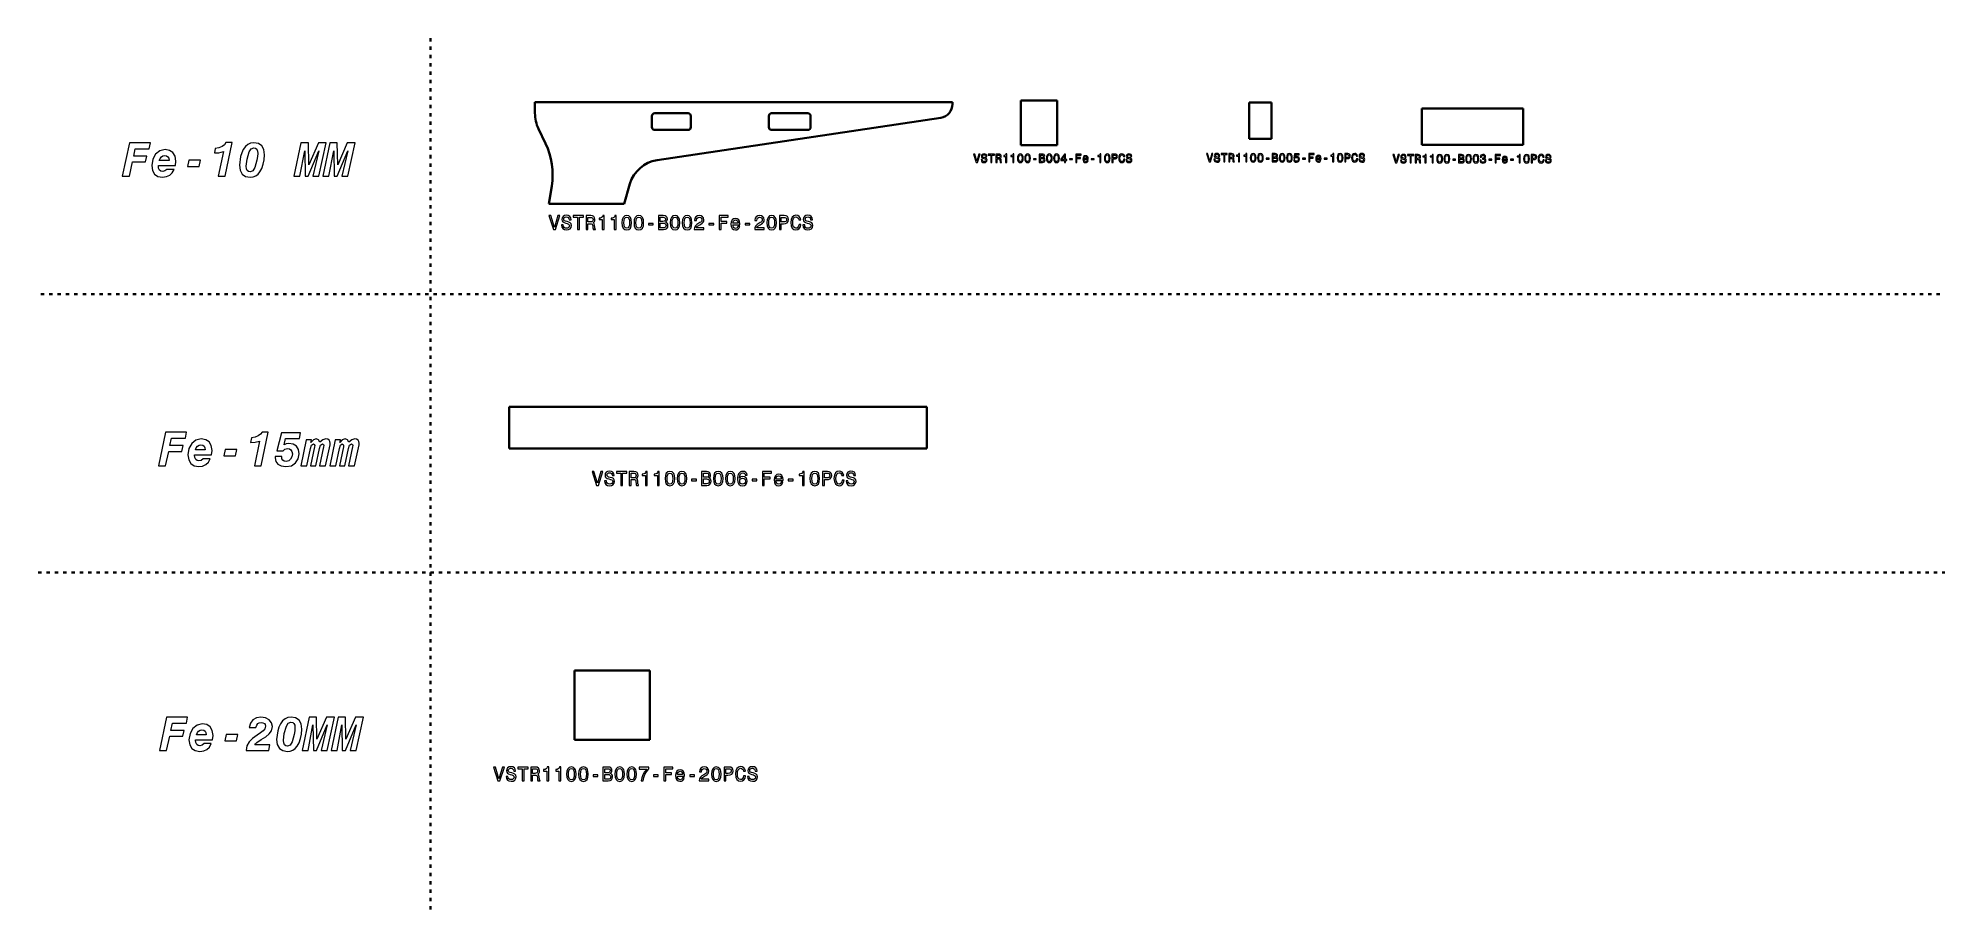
# Model space of a CAD drawing. Extents: x -2386 to 4464, y -2622 to 518.
import ezdxf

# ---------------------------------------------------------------- set-up
doc = ezdxf.new("R2010")
doc.units = 0
doc.linetypes.add('DASHSPACE', pattern=[30, 12, -18])

msp = doc.modelspace()

# ---------------------------------------------------------------- linework, layer by layer
at = {"color": 1, "linetype": 'DASHSPACE', "lineweight": 35}
for p, q in [((-976.5, 517.5), (-976.5, -2622.5)), ((-2376.5, -402.5), (4463.5, -402.5)), ((-2386.5, -1402.5), (4463.5, -1402.5))]:
    msp.add_line(p, q, dxfattribs=at)
at = {"color": 7, "lineweight": 35}
for p, q in [((898.5, 287.5), (-601.5, 287.5)), ((-601.5, 287.5), (-601.5, 247.5)), ((1144.4, 133), (1144.4, 293)), ((1274.4, 293), (1144.4, 293)), ((1274.4, 133), (1274.4, 293)), ((1964.3, 285.9), (2044.3, 285.9)), ((1964.3, 285.9), (1964.3, 155.9)), ((2044.3, 285.9), (2044.3, 155.9)), ((-181.5, 197.5), (-181.5, 237.5)), ((-51.5, 247.5), (-171.5, 247.5)), ((-163.2, 78.8), (855.9, 231.1)), ((-41.5, 237.5), (-41.5, 197.5)), ((238.5, 197.5), (238.5, 237.5)), ((378.5, 247.5), (248.5, 247.5)), ((388.5, 237.5), (388.5, 197.5)), ((2584.1, 134.4), (2584.1, 264.4)), ((2949.1, 264.4), (2584.1, 264.4)), ((2949.1, 134.4), (2949.1, 264.4)), ((-563.6, 138.8), (-588.8, 191.5)), ((-171.5, 187.5), (-51.5, 187.5)), ((248.5, 187.5), (378.5, 187.5)), ((1964.3, 155.9), (2044.3, 155.9)), ((1274.4, 133), (1144.4, 133)), ((2949.1, 134.4), (2584.1, 134.4)), ((-551.5, -77.5), (-541.4, -14)), ((-281.5, -77.5), (-260.6, -6.1)), ((-551.5, -77.5), (-281.5, -77.5)), ((-693.9, -807.4), (806.1, -807.4)), ((-693.9, -957.4), (-693.9, -807.4)), ((806.1, -807.4), (806.1, -957.4)), ((806.1, -957.4), (-693.9, -957.4)), ((-459, -1754.7), (-189, -1754.7)), ((-459, -2004.7), (-459, -1754.7)), ((-189, -1754.7), (-189, -2004.7)), ((-189, -2004.7), (-459, -2004.7))]:
    msp.add_line(p, q, dxfattribs=at)
at = {"color": 7, "lineweight": 35, "ltscale": 0.172931}
msp.add_line((898.5, 280.6), (898.5, 287.5), dxfattribs=at)
at = {"color": 5, "lineweight": 13}
for points in [[(-2084.1, 21), (-2058.5, 21), (-2047.4, 72.5), (-2000.2, 72.5), (-1995.9, 93.8), (-2042.9, 93.8), (-2037.4, 119.4), (-1987.6, 119.4), (-1983.3, 141), (-2058.7, 141)], [(-1739.5, 21), (-1715.1, 21), (-1689.7, 141.9), (-1711.6, 141.9), (-1717.5, 134.1), (-1725.8, 128), (-1736.9, 123.7), (-1750.4, 121.3), (-1753.3, 104.7), (-1737, 105.7), (-1720.8, 109.5)], [(-1663.4, 61.3), (-1661, 42.6), (-1653.4, 28.9), (-1641.3, 20.8), (-1624.7, 17.9), (-1614.5, 19.3), (-1604.9, 22.7), (-1596.6, 28.8), (-1589.7, 36.9), (-1583, 49.3), (-1577.6, 64.2), (-1574.3, 80.6), (-1573, 98.1), (-1575.5, 116.8), (-1583, 130.4), (-1595.1, 138.7), (-1611.5, 141.7), (-1623.1, 140.1), (-1633.1, 135.5), (-1642.1, 127.8), (-1649.6, 117.5), (-1655.1, 105.7), (-1659.6, 91.7)], [(-1468, 21), (-1446.4, 21), (-1428.7, 113), (-1427.4, 21), (-1416.3, 21), (-1377.6, 113), (-1399.4, 21), (-1377.7, 21), (-1351.8, 141), (-1379.8, 141), (-1414.4, 62.1), (-1415.8, 141), (-1442.4, 141)], [(-1363.9, 21), (-1342.3, 21), (-1324.7, 113), (-1323.3, 21), (-1312.2, 21), (-1273.5, 113), (-1295.3, 21), (-1273.6, 21), (-1247.7, 141), (-1275.7, 141), (-1310.3, 62.1), (-1311.7, 141), (-1338.3, 141)], [(-1954.4, 59.9), (-1893.4, 59.9), (-1891.8, 75.8), (-1894.6, 93.3), (-1902.4, 106.2), (-1914.5, 114.2), (-1930.5, 117.1), (-1949.4, 112.6), (-1964.6, 100.5), (-1974.6, 82.4), (-1978.3, 59.7), (-1975.7, 41.9), (-1968.2, 28.8), (-1956, 20.8), (-1939.5, 17.9), (-1925.5, 19.8), (-1913.9, 24.8), (-1904.9, 33.6), (-1898.2, 45.9), (-1924.1, 45.9), (-1930.9, 40.2), (-1938.7, 38.3), (-1945.4, 39.5), (-1950.4, 43.5), (-1953.5, 49.9), (-1954.4, 58.7)], [(-1951.3, 77.7), (-1948.2, 85.5), (-1943.7, 91.2), (-1938, 94.6), (-1931.7, 96), (-1925.2, 94.8), (-1920.3, 91.4), (-1917.2, 85.7), (-1916, 77.7)], [(-1849.6, 56.3), (-1807.8, 56.3), (-1803.1, 78.6), (-1844.8, 78.6)], [(-1611.9, 123.2), (-1605.5, 121.8), (-1601, 118.2), (-1598.4, 111.8), (-1597.5, 102.8), (-1598.4, 91.7), (-1600.4, 78.9), (-1608.1, 52.1), (-1615, 40.9), (-1624.1, 37.2), (-1630.7, 38.5), (-1635.2, 42.1), (-1638, 48.3), (-1638.8, 57.3), (-1635.9, 82), (-1628.3, 108.3), (-1621.4, 119.4)], [(-1954.1, -1019), (-1928.5, -1019), (-1917.4, -967.5), (-1870.2, -967.5), (-1865.9, -946.2), (-1912.9, -946.2), (-1907.4, -920.6), (-1857.6, -920.6), (-1853.3, -899), (-1928.7, -899)], [(-1824.4, -980.1), (-1763.4, -980.1), (-1761.8, -964.2), (-1764.6, -946.7), (-1772.4, -933.8), (-1784.5, -925.8), (-1800.5, -922.9), (-1819.4, -927.4), (-1834.6, -939.5), (-1844.6, -957.6), (-1848.3, -980.3), (-1845.7, -998.1), (-1838.2, -1011.2), (-1826, -1019.2), (-1809.5, -1022.1), (-1795.5, -1020.2), (-1783.9, -1015.2), (-1774.9, -1006.4), (-1768.2, -994.1), (-1794.1, -994.1), (-1800.9, -999.8), (-1808.7, -1001.7), (-1815.4, -1000.5), (-1820.4, -996.5), (-1823.5, -990.1), (-1824.4, -981.3)], [(-1821.3, -962.3), (-1818.2, -954.5), (-1813.7, -948.8), (-1808, -945.4), (-1801.7, -944), (-1795.2, -945.2), (-1790.3, -948.6), (-1787.2, -954.3), (-1786, -962.3)], [(-1609.5, -1019), (-1585.1, -1019), (-1559.7, -898.1), (-1581.6, -898.1), (-1587.5, -905.9), (-1595.8, -912), (-1606.9, -916.3), (-1620.4, -918.7), (-1623.3, -935.3), (-1607, -934.3), (-1590.8, -930.5)], [(-1534.9, -985.5), (-1535.3, -990.7), (-1532.7, -1003.6), (-1525.3, -1013.7), (-1513, -1020.1), (-1496.4, -1022.5), (-1476.3, -1019), (-1461.5, -1009.2), (-1451.9, -994.6), (-1448.7, -976.3), (-1451.3, -960.4), (-1458.5, -948.6), (-1470.3, -941.5), (-1486.4, -939), (-1495.5, -940.2), (-1503.1, -943.6), (-1497.4, -921.3), (-1447.8, -921.3), (-1443.6, -901.3), (-1512.5, -901.3), (-1528.7, -965.1), (-1506.6, -965.1), (-1500, -959.5), (-1491.2, -957.5), (-1483.6, -958.8), (-1478.1, -962.5), (-1474.6, -968.5), (-1473.2, -976.3), (-1474.9, -987), (-1479.3, -995.7), (-1486.4, -1001.5), (-1495.3, -1003.6), (-1502.3, -1002.6), (-1507.5, -999.6), (-1510.6, -994.8), (-1511.6, -988.1), (-1511.4, -985.5)], [(-1442.6, -1019), (-1421, -1019), (-1407.9, -957.1), (-1404.4, -945.4), (-1397.8, -941), (-1394.4, -942.4), (-1393, -946.4), (-1393.8, -951.8), (-1408, -1019), (-1388.3, -1019), (-1375.2, -957.1), (-1371.7, -945.4), (-1365.1, -941), (-1361.7, -942.4), (-1360.5, -946.4), (-1361.2, -951.8), (-1375.3, -1019), (-1353.9, -1019), (-1337.5, -944.3), (-1336.8, -938.4), (-1338, -932), (-1341.3, -927.2), (-1346.3, -924.3), (-1352.4, -923), (-1363.6, -925.8), (-1374.5, -934.1), (-1379.3, -926.2), (-1388, -923), (-1397.8, -926.2), (-1407.3, -935.3), (-1404.9, -926.2), (-1423.2, -926.2)], [(-1338.5, -1019), (-1316.9, -1019), (-1303.8, -957.1), (-1300.3, -945.4), (-1293.7, -941), (-1290.3, -942.4), (-1288.9, -946.4), (-1289.8, -951.8), (-1303.9, -1019), (-1284.2, -1019), (-1271.1, -957.1), (-1267.6, -945.4), (-1261.1, -941), (-1257.6, -942.4), (-1256.4, -946.4), (-1257.1, -951.8), (-1271.3, -1019), (-1249.8, -1019), (-1233.4, -944.3), (-1232.7, -938.4), (-1233.9, -932), (-1237.2, -927.2), (-1242.2, -924.3), (-1248.3, -923), (-1259.5, -925.8), (-1270.4, -934.1), (-1275.2, -926.2), (-1283.9, -923), (-1293.7, -926.2), (-1303.2, -935.3), (-1300.8, -926.2), (-1319.2, -926.2)], [(-1719.6, -983.7), (-1677.8, -983.7), (-1673.1, -961.4), (-1714.8, -961.4)], [(-1950.4, -2042.9), (-1924.8, -2042.9), (-1913.7, -1991.4), (-1866.5, -1991.4), (-1862.2, -1970.1), (-1909.2, -1970.1), (-1903.7, -1944.5), (-1853.9, -1944.5), (-1849.6, -1922.9), (-1925, -1922.9)], [(-1820.7, -2004), (-1759.7, -2004), (-1758.1, -1988.1), (-1760.9, -1970.6), (-1768.6, -1957.7), (-1780.8, -1949.7), (-1796.8, -1946.8), (-1815.7, -1951.3), (-1830.9, -1963.4), (-1840.9, -1981.5), (-1844.6, -2004.2), (-1842, -2022), (-1834.5, -2035.1), (-1822.3, -2043.1), (-1805.8, -2046), (-1791.8, -2044.1), (-1780.2, -2039.1), (-1771.2, -2030.3), (-1764.5, -2018), (-1790.4, -2018), (-1797.2, -2023.7), (-1805, -2025.6), (-1811.7, -2024.4), (-1816.7, -2020.4), (-1819.8, -2014), (-1820.7, -2005.2)], [(-1817.6, -1986.2), (-1814.5, -1978.4), (-1810, -1972.7), (-1804.3, -1969.3), (-1798, -1967.9), (-1791.5, -1969.1), (-1786.6, -1972.5), (-1783.5, -1978.2), (-1782.3, -1986.2)], [(-1715.9, -2007.6), (-1674.1, -2007.6), (-1669.4, -1985.3), (-1711.1, -1985.3)], [(-1553.9, -2022.7), (-1607.8, -2022.7), (-1605.8, -2018.7), (-1601.3, -2014), (-1585.2, -2003), (-1568.9, -1992.9), (-1556.1, -1983.1), (-1547.8, -1971.7), (-1544.7, -1956.8), (-1547.7, -1943), (-1556.1, -1932.1), (-1569.1, -1925), (-1586.1, -1922.4), (-1602.3, -1925), (-1615.1, -1932.2), (-1623.9, -1944), (-1628.1, -1959.7), (-1604, -1959.7), (-1601.4, -1951.8), (-1597.6, -1946.1), (-1592.5, -1942.8), (-1585.5, -1941.6), (-1578.8, -1942.6), (-1573.8, -1945.6), (-1570.7, -1949.7), (-1569.5, -1955.1), (-1571.7, -1964.4), (-1577.8, -1972), (-1587.4, -1979.3), (-1600.1, -1987.6), (-1616.8, -1999.7), (-1628.9, -2012), (-1636.5, -2026.1), (-1639.5, -2042.9), (-1557.7, -2042.9)], [(-1529.7, -2002.6), (-1527.3, -2021.3), (-1519.7, -2035), (-1507.6, -2043.1), (-1491, -2046), (-1480.8, -2044.6), (-1471.2, -2041.2), (-1462.9, -2035.1), (-1456, -2027), (-1449.3, -2014.6), (-1443.9, -1999.7), (-1440.6, -1983.3), (-1439.3, -1965.8), (-1441.8, -1947.1), (-1449.3, -1933.5), (-1461.4, -1925.2), (-1477.8, -1922.2), (-1489.4, -1923.8), (-1499.4, -1928.4), (-1508.4, -1936.1), (-1515.9, -1946.4), (-1521.4, -1958.2), (-1525.9, -1972.2)], [(-1478.2, -1940.7), (-1471.8, -1942.1), (-1467.3, -1945.7), (-1464.7, -1952.1), (-1463.8, -1961.1), (-1464.7, -1972.2), (-1466.7, -1985), (-1474.4, -2011.8), (-1481.3, -2023), (-1490.4, -2026.7), (-1497, -2025.4), (-1501.5, -2021.8), (-1504.3, -2015.6), (-1505.1, -2006.6), (-1502.2, -1981.9), (-1494.6, -1955.6), (-1487.7, -1944.5)], [(-1438.4, -2042.9), (-1416.8, -2042.9), (-1399.1, -1950.9), (-1397.8, -2042.9), (-1386.7, -2042.9), (-1348, -1950.9), (-1369.7, -2042.9), (-1348.1, -2042.9), (-1322.2, -1922.9), (-1350.2, -1922.9), (-1384.8, -2001.8), (-1386.2, -1922.9), (-1412.8, -1922.9)], [(-1334.3, -2042.9), (-1312.7, -2042.9), (-1295, -1950.9), (-1293.7, -2042.9), (-1282.6, -2042.9), (-1243.9, -1950.9), (-1265.7, -2042.9), (-1244, -2042.9), (-1218.1, -1922.9), (-1246.1, -1922.9), (-1280.7, -2001.8), (-1282.1, -1922.9), (-1308.7, -1922.9)]]:
    msp.add_lwpolyline(points, close=True, dxfattribs=at)
at = {"color": 7, "lineweight": 13}
for points in [[(993.5, 100.9), (986, 75.4), (978.3, 100.9), (974.2, 100.9), (983.8, 70.9), (988.2, 70.9), (997.6, 100.9)], [(1005.2, 80.8), (1001.3, 80.8), (1002.1, 76.2), (1004.3, 72.9), (1007.6, 70.8), (1012.1, 70.1), (1016.6, 70.8), (1019.9, 72.7), (1022, 75.7), (1022.8, 79.6), (1022.1, 83.1), (1020.3, 85.4), (1017.4, 86.9), (1013.4, 88.1), (1010.1, 88.9), (1007.9, 89.8), (1006.6, 91.2), (1006.2, 93.4), (1006.6, 95.3), (1007.7, 96.8), (1009.5, 97.8), (1011.8, 98.1), (1014.3, 97.7), (1016.2, 96.5), (1017.4, 94.6), (1018, 92), (1022, 92), (1022, 92), (1021.3, 96.1), (1019.2, 99.1), (1016, 101), (1011.7, 101.7), (1007.8, 101), (1004.8, 99.2), (1002.9, 96.4), (1002.2, 92.8), (1002.7, 89.5), (1004.4, 87.3), (1007, 85.9), (1010.5, 84.7), (1014, 83.7), (1016.6, 82.8), (1018.2, 81.4), (1018.8, 79.2), (1018.3, 76.9), (1017, 75.1), (1014.9, 74.1), (1012.3, 73.7), (1009.3, 74.2), (1007.1, 75.6), (1005.7, 77.8)], [(1036.1, 70.9), (1040, 70.9), (1040, 97.3), (1049.1, 97.3), (1049.1, 100.9), (1026.9, 100.9), (1026.9, 97.3), (1036.1, 97.3)], [(1054.4, 70.9), (1058.4, 70.9), (1058.4, 83.6), (1062.6, 83.6), (1065.6, 83.4), (1067.5, 82.8), (1068.5, 81.4), (1069, 78.9), (1069.2, 75), (1069.4, 72.4), (1069.9, 70.9), (1074.5, 70.9), (1074.5, 71.7), (1073.5, 72.9), (1073.1, 75.2), (1072.8, 80), (1072.1, 83.6), (1071.1, 84.7), (1069.6, 85.6), (1071.3, 86.6), (1072.5, 88.2), (1073.3, 90.1), (1073.5, 92.3), (1072.9, 96), (1071.2, 98.7), (1068.3, 100.3), (1064.5, 100.9), (1054.4, 100.9)], [(1063.3, 97.2), (1066, 97), (1067.8, 96.2), (1069, 94.6), (1069.4, 92.3), (1069, 89.8), (1067.8, 88.2), (1065.8, 87.5), (1063.1, 87.2), (1058.4, 87.2), (1058.4, 97.2)], [(1089.3, 70.9), (1093.2, 70.9), (1093.2, 101.1), (1090.3, 101.1), (1089.5, 98.5), (1088, 96.7), (1085.6, 95.7), (1082.3, 95.3), (1082.3, 92.3), (1089.3, 92.3)], [(1115.3, 70.9), (1119.3, 70.9), (1119.3, 101.1), (1116.3, 101.1), (1115.6, 98.5), (1114, 96.7), (1111.6, 95.7), (1108.3, 95.3), (1108.3, 92.3), (1115.3, 92.3)], [(1131.7, 85.6), (1132.4, 78.8), (1134.4, 73.9), (1137.6, 71), (1142.1, 70), (1146.6, 71), (1149.8, 73.9), (1151.8, 78.8), (1152.5, 85.6), (1151.8, 92.3), (1151, 95), (1149.8, 97.2), (1146.6, 100.1), (1142.1, 101.1), (1137.6, 100.1), (1134.4, 97.1), (1132.4, 92.3)], [(1135.9, 85.6), (1136.2, 90.8), (1137.3, 94.6), (1139.2, 96.8), (1142.1, 97.5), (1145, 96.8), (1146.9, 94.6), (1148, 90.8), (1148.4, 85.6), (1148, 80.3), (1146.9, 76.5), (1145, 74.3), (1142.1, 73.6), (1139.2, 74.3), (1137.3, 76.5), (1136.2, 80.3)], [(1157.7, 85.6), (1158.4, 78.8), (1160.4, 73.9), (1163.7, 71), (1168.2, 70), (1172.6, 71), (1175.9, 73.9), (1177.8, 78.8), (1178.5, 85.6), (1177.8, 92.3), (1177, 95), (1175.9, 97.2), (1172.6, 100.1), (1168.2, 101.1), (1163.7, 100.1), (1160.4, 97.1), (1158.4, 92.3)], [(1161.9, 85.6), (1162.2, 90.8), (1163.3, 94.6), (1165.3, 96.8), (1168.2, 97.5), (1171, 96.8), (1173, 94.6), (1174, 90.8), (1174.4, 85.6), (1174, 80.3), (1173, 76.5), (1171, 74.3), (1168.2, 73.6), (1165.3, 74.3), (1163.3, 76.5), (1162.2, 80.3)], [(1189, 80.8), (1199.4, 80.8), (1199.4, 84.2), (1189, 84.2)], [(1225.6, 87.1), (1228.6, 89.6), (1229.4, 91.3), (1229.7, 93.4), (1229.1, 96.6), (1227.4, 99), (1224.7, 100.4), (1220.9, 100.9), (1210.2, 100.9), (1210.2, 70.9), (1221.5, 70.9), (1225.5, 71.5), (1228.5, 73.3), (1230.4, 76.1), (1231, 79.9), (1230.6, 82.4), (1229.6, 84.6), (1227.9, 86.1)], [(1220.1, 88.5), (1214.2, 88.5), (1214.2, 97.3), (1220.4, 97.3), (1222.8, 97.1), (1224.4, 96.3), (1225.4, 94.9), (1225.7, 93), (1225.4, 91), (1224.3, 89.6), (1222.5, 88.7)], [(1221, 74.5), (1214.2, 74.5), (1214.2, 84.8), (1220.6, 84.8), (1223.4, 84.5), (1225.3, 83.6), (1226.5, 82.1), (1226.9, 79.8), (1226.5, 77.4), (1225.4, 75.8), (1223.6, 74.8)], [(1235.8, 85.6), (1236.5, 78.8), (1238.5, 73.9), (1241.7, 71), (1246.2, 70), (1250.7, 71), (1253.9, 73.9), (1255.9, 78.8), (1256.6, 85.6), (1255.9, 92.3), (1255.1, 95), (1253.9, 97.2), (1250.7, 100.1), (1246.2, 101.1), (1241.7, 100.1), (1238.5, 97.1), (1236.5, 92.3)], [(1240, 85.6), (1240.3, 90.8), (1241.4, 94.6), (1243.3, 96.8), (1246.2, 97.5), (1249.1, 96.8), (1251, 94.6), (1252.1, 90.8), (1252.5, 85.6), (1252.1, 80.3), (1251, 76.5), (1249.1, 74.3), (1246.2, 73.6), (1243.3, 74.3), (1241.4, 76.5), (1240.3, 80.3)], [(1261.8, 85.6), (1262.5, 78.8), (1264.5, 73.9), (1267.8, 71), (1272.3, 70), (1276.7, 71), (1279.9, 73.9), (1281.9, 78.8), (1282.6, 85.6), (1281.9, 92.3), (1281.1, 95), (1279.9, 97.2), (1276.7, 100.1), (1272.3, 101.1), (1267.8, 100.1), (1264.5, 97.1), (1262.5, 92.3)], [(1266, 85.6), (1266.3, 90.8), (1267.4, 94.6), (1269.4, 96.8), (1272.3, 97.5), (1275.1, 96.8), (1277.1, 94.6), (1278.1, 90.8), (1278.5, 85.6), (1278.1, 80.3), (1277.1, 76.5), (1275.1, 74.3), (1272.3, 73.6), (1269.4, 74.3), (1267.4, 76.5), (1266.3, 80.3)], [(1300.7, 70.9), (1304.5, 70.9), (1304.5, 78.3), (1308.8, 78.3), (1308.8, 81.8), (1304.5, 81.8), (1304.5, 100.3), (1300.6, 100.3), (1287.5, 82.1), (1287.5, 78.3), (1300.7, 78.3)], [(1291.1, 81.8), (1300.7, 95.2), (1300.7, 81.8)], [(1319.1, 80.8), (1329.5, 80.8), (1329.5, 84.2), (1319.1, 84.2)], [(1341.5, 70.9), (1345.5, 70.9), (1345.5, 84.7), (1358.1, 84.7), (1358.1, 88.3), (1345.5, 88.3), (1345.5, 97.3), (1361, 97.3), (1361, 100.9), (1341.5, 100.9)], [(1370.7, 81.4), (1385.9, 81.4), (1386, 83.2), (1385.3, 88.2), (1383.4, 91.9), (1380.4, 94.1), (1376.3, 94.9), (1372.4, 94.1), (1369.4, 91.7), (1367.4, 87.7), (1366.7, 82.5), (1367.4, 77.2), (1369.3, 73.3), (1372.3, 70.9), (1376.2, 70.1), (1379.6, 70.6), (1382.4, 72.1), (1384.4, 74.5), (1385.6, 77.6), (1381.8, 77.6), (1381, 75.8), (1379.9, 74.5), (1376.7, 73.5), (1374.2, 74), (1372.4, 75.5), (1371.2, 78), (1370.7, 81.3)], [(1370.7, 84.6), (1371.2, 87.6), (1372.4, 89.8), (1374.1, 91.1), (1376.5, 91.6), (1378.8, 91.1), (1380.5, 89.8), (1381.6, 87.6), (1382, 84.6)], [(1397.1, 80.8), (1407.6, 80.8), (1407.6, 84.2), (1397.1, 84.2)], [(1427.6, 70.9), (1431.5, 70.9), (1431.5, 101.1), (1428.6, 101.1), (1427.8, 98.5), (1426.3, 96.7), (1423.9, 95.7), (1420.6, 95.3), (1420.6, 92.3), (1427.6, 92.3)], [(1444, 85.6), (1444.6, 78.8), (1446.7, 73.9), (1449.9, 71), (1454.4, 70), (1458.9, 71), (1462.1, 73.9), (1464.1, 78.8), (1464.8, 85.6), (1464.1, 92.3), (1463.3, 95), (1462.1, 97.2), (1458.9, 100.1), (1454.4, 101.1), (1449.9, 100.1), (1446.7, 97.1), (1444.6, 92.3)], [(1448.1, 85.6), (1448.5, 90.8), (1449.6, 94.6), (1451.5, 96.8), (1454.4, 97.5), (1457.3, 96.8), (1459.2, 94.6), (1460.3, 90.8), (1460.6, 85.6), (1460.3, 80.3), (1459.2, 76.5), (1457.3, 74.3), (1454.4, 73.6), (1451.5, 74.3), (1449.6, 76.5), (1448.5, 80.3)], [(1471.3, 70.9), (1475.3, 70.9), (1475.3, 83.6), (1479.7, 83.6), (1484.2, 83.8), (1487.7, 85.3), (1490, 88.2), (1490.8, 92.3), (1490.2, 96), (1488.4, 98.7), (1485.6, 100.3), (1481.7, 100.9), (1471.3, 100.9)], [(1480.6, 97.2), (1483.2, 97), (1485.1, 96.2), (1486.2, 94.6), (1486.6, 92.3), (1486.2, 89.8), (1485, 88.2), (1483, 87.5), (1480.3, 87.2), (1475.3, 87.2), (1475.3, 97.2)], [(1513.5, 82.1), (1512.6, 78.4), (1511.2, 75.8), (1509.2, 74.2), (1506.8, 73.7), (1504, 74.5), (1501.8, 76.8), (1500.4, 80.6), (1499.9, 85.9), (1500.4, 91.1), (1501.8, 95), (1504, 97.3), (1506.8, 98.1), (1508.9, 97.7), (1510.7, 96.5), (1512.1, 94.6), (1513, 91.9), (1517.1, 91.9), (1515.8, 96), (1513.6, 99.1), (1510.5, 101), (1506.8, 101.7), (1502.3, 100.6), (1498.8, 97.6), (1496.5, 92.6), (1495.7, 85.9), (1496.5, 79.2), (1498.8, 74.2), (1502.3, 71.1), (1506.8, 70.1), (1510.9, 70.9), (1514.1, 73.2), (1516.4, 77), (1517.6, 82.1)], [(1525.7, 80.8), (1521.7, 80.8), (1522.6, 76.2), (1524.7, 72.9), (1528.1, 70.8), (1532.6, 70.1), (1537, 70.8), (1540.4, 72.7), (1542.5, 75.7), (1543.2, 79.6), (1542.6, 83.1), (1540.8, 85.4), (1537.8, 86.9), (1533.9, 88.1), (1530.5, 88.9), (1528.3, 89.8), (1527.1, 91.2), (1526.7, 93.4), (1527.1, 95.3), (1528.2, 96.8), (1529.9, 97.8), (1532.3, 98.1), (1534.7, 97.7), (1536.6, 96.5), (1537.9, 94.6), (1538.5, 92), (1542.4, 92), (1542.4, 92), (1541.7, 96.1), (1539.7, 99.1), (1536.5, 101), (1532.2, 101.7), (1528.3, 101), (1525.3, 99.2), (1523.3, 96.4), (1522.6, 92.8), (1523.2, 89.5), (1524.8, 87.3), (1527.4, 85.9), (1531, 84.7), (1534.5, 83.7), (1537.1, 82.8), (1538.7, 81.4), (1539.3, 79.2), (1538.8, 76.9), (1537.4, 75.1), (1535.4, 74.1), (1532.7, 73.7), (1529.8, 74.2), (1527.6, 75.6), (1526.1, 77.8)], [(1830, 102.5), (1822.5, 77), (1814.8, 102.5), (1810.7, 102.5), (1820.3, 72.5), (1824.7, 72.5), (1834.1, 102.5)], [(1841.7, 82.4), (1837.8, 82.4), (1838.6, 77.8), (1840.8, 74.4), (1844.1, 72.4), (1848.6, 71.6), (1853.1, 72.3), (1856.4, 74.2), (1858.5, 77.2), (1859.3, 81.2), (1858.6, 84.7), (1856.8, 87), (1853.9, 88.5), (1850, 89.6), (1846.6, 90.4), (1844.4, 91.4), (1843.1, 92.8), (1842.7, 94.9), (1843.1, 96.9), (1844.3, 98.4), (1846, 99.4), (1848.4, 99.7), (1850.8, 99.3), (1852.7, 98.1), (1853.9, 96.2), (1854.5, 93.5), (1858.5, 93.5), (1858.5, 93.6), (1857.8, 97.7), (1855.8, 100.7), (1852.6, 102.6), (1848.2, 103.2), (1844.3, 102.6), (1841.3, 100.8), (1839.4, 98), (1838.7, 94.3), (1839.2, 91.1), (1840.9, 88.9), (1843.5, 87.4), (1847, 86.3), (1850.5, 85.3), (1853.2, 84.4), (1854.8, 83), (1855.3, 80.7), (1854.8, 78.4), (1853.5, 76.7), (1851.4, 75.6), (1848.8, 75.3), (1845.9, 75.8), (1843.6, 77.1), (1842.2, 79.4)], [(1872.6, 72.5), (1876.5, 72.5), (1876.5, 98.8), (1885.6, 98.8), (1885.6, 102.5), (1863.4, 102.5), (1863.4, 98.8), (1872.6, 98.8)], [(1890.9, 72.5), (1895, 72.5), (1895, 85.1), (1899.1, 85.1), (1902.1, 85), (1904, 84.4), (1905, 83), (1905.5, 80.4), (1905.7, 76.5), (1905.9, 74), (1906.5, 72.5), (1911, 72.5), (1911, 73.3), (1910, 74.5), (1909.7, 76.7), (1909.4, 81.6), (1908.6, 85.2), (1907.6, 86.3), (1906.1, 87.1), (1907.8, 88.2), (1909, 89.7), (1909.8, 91.6), (1910, 93.9), (1909.4, 97.5), (1907.7, 100.3), (1904.9, 101.9), (1901, 102.5), (1890.9, 102.5)], [(1899.8, 98.8), (1902.5, 98.5), (1904.3, 97.7), (1905.5, 96.2), (1905.9, 93.8), (1905.5, 91.3), (1904.3, 89.8), (1902.3, 89), (1899.6, 88.8), (1895, 88.8), (1895, 98.8)], [(1925.8, 72.5), (1929.8, 72.5), (1929.8, 102.7), (1926.8, 102.7), (1926, 100), (1924.5, 98.3), (1922.1, 97.2), (1918.8, 96.9), (1918.8, 93.8), (1925.8, 93.8)], [(1951.8, 72.5), (1955.8, 72.5), (1955.8, 102.7), (1952.8, 102.7), (1952.1, 100), (1950.5, 98.3), (1948.1, 97.2), (1944.8, 96.9), (1944.8, 93.8), (1951.8, 93.8)], [(1968.2, 87.1), (1968.9, 80.3), (1970.9, 75.5), (1974.2, 72.6), (1978.6, 71.6), (1983.1, 72.6), (1986.3, 75.5), (1988.3, 80.3), (1989, 87.1), (1988.3, 93.9), (1987.5, 96.5), (1986.3, 98.7), (1983.1, 101.7), (1978.6, 102.7), (1974.2, 101.7), (1970.9, 98.7), (1968.9, 93.9)], [(1972.4, 87.1), (1972.7, 92.3), (1973.8, 96.1), (1975.8, 98.3), (1978.6, 99.1), (1981.5, 98.3), (1983.4, 96.1), (1984.5, 92.3), (1984.9, 87.1), (1984.5, 81.8), (1983.4, 78.1), (1981.5, 75.9), (1978.6, 75.1), (1975.8, 75.9), (1973.8, 78.1), (1972.7, 81.8)], [(1994.3, 87.1), (1994.9, 80.3), (1996.9, 75.5), (2000.2, 72.6), (2004.7, 71.6), (2009.1, 72.6), (2012.4, 75.5), (2014.4, 80.3), (2015, 87.1), (2014.4, 93.9), (2013.5, 96.5), (2012.4, 98.7), (2009.1, 101.7), (2004.7, 102.7), (2000.2, 101.7), (1996.9, 98.7), (1994.9, 93.9)], [(1998.4, 87.1), (1998.7, 92.3), (1999.8, 96.1), (2001.8, 98.3), (2004.7, 99.1), (2007.5, 98.3), (2009.5, 96.1), (2010.6, 92.3), (2010.9, 87.1), (2010.6, 81.8), (2009.5, 78.1), (2007.5, 75.9), (2004.7, 75.1), (2001.8, 75.9), (1999.8, 78.1), (1998.7, 81.8)], [(2025.5, 82.4), (2035.9, 82.4), (2035.9, 85.8), (2025.5, 85.8)], [(2062.1, 88.7), (2065.1, 91.2), (2065.9, 92.9), (2066.2, 94.9), (2065.6, 98.2), (2063.9, 100.5), (2061.2, 101.9), (2057.4, 102.5), (2046.7, 102.5), (2046.7, 72.5), (2058, 72.5), (2062, 73.1), (2065, 74.8), (2066.9, 77.7), (2067.5, 81.5), (2067.1, 84), (2066.1, 86.1), (2064.4, 87.7)], [(2056.6, 90), (2050.7, 90), (2050.7, 98.9), (2056.9, 98.9), (2059.3, 98.6), (2060.9, 97.8), (2061.9, 96.5), (2062.3, 94.5), (2061.9, 92.5), (2060.8, 91.1), (2059.1, 90.3)], [(2057.5, 76.1), (2050.7, 76.1), (2050.7, 86.4), (2057.1, 86.4), (2059.9, 86.1), (2061.8, 85.2), (2063, 83.6), (2063.4, 81.4), (2063, 79), (2061.9, 77.3), (2060.1, 76.4)], [(2072.3, 87.1), (2073, 80.3), (2075, 75.5), (2078.2, 72.6), (2082.7, 71.6), (2087.2, 72.6), (2090.4, 75.5), (2092.4, 80.3), (2093.1, 87.1), (2092.4, 93.9), (2091.6, 96.5), (2090.4, 98.7), (2087.2, 101.7), (2082.7, 102.7), (2078.2, 101.7), (2075, 98.7), (2073, 93.9)], [(2076.5, 87.1), (2076.8, 92.3), (2077.9, 96.1), (2079.8, 98.3), (2082.7, 99.1), (2085.6, 98.3), (2087.5, 96.1), (2088.6, 92.3), (2089, 87.1), (2088.6, 81.8), (2087.5, 78.1), (2085.6, 75.9), (2082.7, 75.1), (2079.8, 75.9), (2077.9, 78.1), (2076.8, 81.8)], [(2098.3, 87.1), (2099, 80.3), (2101, 75.5), (2104.3, 72.6), (2108.8, 71.6), (2113.2, 72.6), (2116.5, 75.5), (2118.4, 80.3), (2119.1, 87.1), (2118.4, 93.9), (2117.6, 96.5), (2116.5, 98.7), (2113.2, 101.7), (2108.8, 102.7), (2104.3, 101.7), (2101, 98.7), (2099, 93.9)], [(2102.5, 87.1), (2102.8, 92.3), (2103.9, 96.1), (2105.9, 98.3), (2108.8, 99.1), (2111.6, 98.3), (2113.6, 96.1), (2114.6, 92.3), (2115, 87.1), (2114.6, 81.8), (2113.6, 78.1), (2111.6, 75.9), (2108.8, 75.1), (2105.9, 75.9), (2103.9, 78.1), (2102.8, 81.8)], [(2124.1, 80.3), (2125, 76.7), (2127.1, 74), (2130.2, 72.2), (2134.2, 71.6), (2138.6, 72.4), (2142, 74.5), (2144.2, 77.9), (2145, 82.2), (2144.3, 86.2), (2142.2, 89.4), (2138.9, 91.4), (2134.7, 92.1), (2131.5, 91.6), (2129, 90.2), (2130.2, 98.3), (2143.3, 98.3), (2143.3, 101.8), (2127.3, 101.8), (2124.9, 85.9), (2128.4, 85.9), (2130.9, 87.9), (2134.1, 88.7), (2136.9, 88.2), (2139, 86.8), (2140.3, 84.7), (2140.8, 82), (2140.3, 79.3), (2138.9, 77.1), (2136.8, 75.8), (2134.1, 75.3), (2131.8, 75.6), (2130, 76.6), (2128.7, 78.2), (2128.1, 80.3)], [(2155.6, 82.4), (2166, 82.4), (2166, 85.8), (2155.6, 85.8)], [(2178, 72.5), (2182, 72.5), (2182, 86.3), (2194.6, 86.3), (2194.6, 89.8), (2182, 89.8), (2182, 98.8), (2197.5, 98.8), (2197.5, 102.5), (2178, 102.5)], [(2207.2, 83), (2222.5, 83), (2222.5, 84.7), (2221.8, 89.7), (2219.9, 93.4), (2216.9, 95.7), (2212.9, 96.5), (2208.9, 95.6), (2205.9, 93.2), (2204, 89.3), (2203.3, 84.1), (2203.9, 78.8), (2205.9, 74.9), (2208.8, 72.5), (2212.7, 71.6), (2216.1, 72.2), (2218.9, 73.7), (2220.9, 76), (2222.1, 79.1), (2218.3, 79.1), (2217.5, 77.4), (2216.4, 76.1), (2213.2, 75.1), (2210.7, 75.5), (2208.9, 77), (2207.7, 79.5), (2207.2, 82.8)], [(2207.2, 86.2), (2207.7, 89.2), (2208.9, 91.4), (2210.7, 92.7), (2213, 93.2), (2215.3, 92.7), (2217, 91.4), (2218.1, 89.2), (2218.5, 86.2)], [(2233.6, 82.4), (2244.1, 82.4), (2244.1, 85.8), (2233.6, 85.8)], [(2264.1, 72.5), (2268.1, 72.5), (2268.1, 102.7), (2265.1, 102.7), (2264.3, 100), (2262.8, 98.3), (2260.4, 97.2), (2257.1, 96.9), (2257.1, 93.8), (2264.1, 93.8)], [(2280.5, 87.1), (2281.2, 80.3), (2283.2, 75.5), (2286.4, 72.6), (2290.9, 71.6), (2295.4, 72.6), (2298.6, 75.5), (2300.6, 80.3), (2301.3, 87.1), (2300.6, 93.9), (2299.8, 96.5), (2298.6, 98.7), (2295.4, 101.7), (2290.9, 102.7), (2286.4, 101.7), (2283.2, 98.7), (2281.2, 93.9)], [(2284.7, 87.1), (2285, 92.3), (2286.1, 96.1), (2288, 98.3), (2290.9, 99.1), (2293.8, 98.3), (2295.7, 96.1), (2296.8, 92.3), (2297.1, 87.1), (2296.8, 81.8), (2295.7, 78.1), (2293.8, 75.9), (2290.9, 75.1), (2288, 75.9), (2286.1, 78.1), (2285, 81.8)], [(2307.8, 72.5), (2311.8, 72.5), (2311.8, 85.1), (2316.2, 85.1), (2320.7, 85.3), (2324.2, 86.9), (2326.5, 89.8), (2327.3, 93.8), (2326.7, 97.5), (2324.9, 100.3), (2322.1, 101.9), (2318.2, 102.5), (2307.8, 102.5)], [(2317.1, 98.8), (2319.7, 98.5), (2321.6, 97.7), (2322.7, 96.2), (2323.1, 93.8), (2322.7, 91.3), (2321.5, 89.8), (2319.5, 89), (2316.8, 88.8), (2311.8, 88.8), (2311.8, 98.8)], [(2350, 83.6), (2349.1, 80), (2347.7, 77.4), (2345.7, 75.8), (2343.4, 75.3), (2340.5, 76.1), (2338.3, 78.4), (2336.9, 82.2), (2336.4, 87.5), (2336.9, 92.7), (2338.3, 96.5), (2340.5, 98.9), (2343.4, 99.7), (2345.4, 99.3), (2347.2, 98.1), (2348.6, 96.1), (2349.5, 93.4), (2353.6, 93.4), (2352.4, 97.5), (2350.1, 100.6), (2347, 102.6), (2343.4, 103.3), (2338.8, 102.2), (2335.3, 99.2), (2333, 94.2), (2332.3, 87.5), (2333, 80.7), (2335.3, 75.8), (2338.8, 72.7), (2343.4, 71.6), (2347.4, 72.5), (2350.6, 74.8), (2352.9, 78.5), (2354.1, 83.6)], [(2362.2, 82.4), (2358.2, 82.4), (2359.1, 77.8), (2361.3, 74.4), (2364.6, 72.4), (2369.1, 71.6), (2373.5, 72.3), (2376.9, 74.2), (2379, 77.2), (2379.8, 81.2), (2379.1, 84.7), (2377.3, 87), (2374.4, 88.5), (2370.4, 89.6), (2367, 90.4), (2364.8, 91.4), (2363.6, 92.8), (2363.2, 94.9), (2363.6, 96.9), (2364.7, 98.4), (2366.4, 99.4), (2368.8, 99.7), (2371.2, 99.3), (2373.1, 98.1), (2374.4, 96.2), (2375, 93.5), (2378.9, 93.5), (2378.9, 93.6), (2378.2, 97.7), (2376.2, 100.7), (2373, 102.6), (2368.7, 103.2), (2364.8, 102.6), (2361.8, 100.8), (2359.8, 98), (2359.1, 94.3), (2359.7, 91.1), (2361.3, 88.9), (2363.9, 87.4), (2367.5, 86.3), (2371, 85.3), (2373.6, 84.4), (2375.2, 83), (2375.8, 80.7), (2375.3, 78.4), (2373.9, 76.7), (2371.9, 75.6), (2369.3, 75.3), (2366.3, 75.8), (2364.1, 77.1), (2362.6, 79.4)], [(2499.9, 99.1), (2492.3, 73.5), (2484.6, 99.1), (2480.5, 99.1), (2490.2, 69), (2494.5, 69), (2504, 99.1)], [(2511.5, 78.9), (2507.6, 78.9), (2508.5, 74.4), (2510.6, 71), (2514, 69), (2518.4, 68.2), (2522.9, 68.9), (2526.2, 70.8), (2528.3, 73.8), (2529.1, 77.7), (2528.5, 81.3), (2526.7, 83.6), (2523.7, 85.1), (2519.8, 86.2), (2516.4, 87), (2514.2, 88), (2513, 89.4), (2512.6, 91.5), (2513, 93.5), (2514.1, 94.9), (2515.8, 95.9), (2518.2, 96.3), (2520.6, 95.8), (2522.5, 94.7), (2523.8, 92.7), (2524.4, 90.1), (2528.3, 90.1), (2528.3, 90.2), (2527.6, 94.2), (2525.6, 97.3), (2522.4, 99.2), (2518.1, 99.8), (2514.2, 99.2), (2511.1, 97.4), (2509.2, 94.5), (2508.5, 90.9), (2509.1, 87.7), (2510.7, 85.5), (2513.3, 84), (2516.8, 82.9), (2520.4, 81.9), (2523, 80.9), (2524.6, 79.5), (2525.1, 77.3), (2524.6, 75), (2523.3, 73.3), (2521.3, 72.2), (2518.6, 71.9), (2515.7, 72.3), (2513.4, 73.7), (2512, 76)], [(2542.4, 69), (2546.4, 69), (2546.4, 95.4), (2555.5, 95.4), (2555.5, 99), (2533.3, 99), (2533.3, 95.4), (2542.4, 95.4)], [(2560.8, 69), (2564.8, 69), (2564.8, 81.7), (2568.9, 81.7), (2571.9, 81.6), (2573.8, 81), (2574.9, 79.5), (2575.3, 77), (2575.5, 73.1), (2575.8, 70.6), (2576.3, 69), (2580.8, 69), (2580.8, 69.9), (2579.8, 71.1), (2579.5, 73.3), (2579.2, 78.2), (2578.4, 81.8), (2577.5, 82.9), (2575.9, 83.7), (2577.6, 84.8), (2578.8, 86.3), (2579.6, 88.2), (2579.9, 90.5), (2579.3, 94.1), (2577.5, 96.8), (2574.7, 98.5), (2570.8, 99), (2560.8, 99)], [(2569.7, 95.4), (2572.3, 95.1), (2574.2, 94.3), (2575.3, 92.8), (2575.7, 90.4), (2575.3, 87.9), (2574.1, 86.4), (2572.1, 85.6), (2569.4, 85.4), (2564.8, 85.4), (2564.8, 95.4)], [(2595.7, 69), (2599.6, 69), (2599.6, 99.3), (2596.6, 99.3), (2595.9, 96.6), (2594.3, 94.8), (2591.9, 93.8), (2588.6, 93.5), (2588.6, 90.4), (2595.7, 90.4)], [(2621.7, 69), (2625.6, 69), (2625.6, 99.3), (2622.7, 99.3), (2621.9, 96.6), (2620.3, 94.8), (2618, 93.8), (2614.7, 93.5), (2614.7, 90.4), (2621.7, 90.4)], [(2638.1, 83.7), (2638.7, 76.9), (2640.7, 72.1), (2644, 69.1), (2648.5, 68.2), (2652.9, 69.1), (2656.2, 72.1), (2658.2, 76.9), (2658.9, 83.7), (2658.2, 90.4), (2657.3, 93.1), (2656.2, 95.3), (2652.9, 98.3), (2648.5, 99.3), (2644, 98.3), (2640.7, 95.3), (2638.7, 90.4)], [(2642.2, 83.7), (2642.6, 88.9), (2643.6, 92.7), (2645.6, 94.9), (2648.5, 95.7), (2651.3, 94.9), (2653.3, 92.7), (2654.4, 88.9), (2654.7, 83.7), (2654.4, 78.4), (2653.3, 74.7), (2651.3, 72.5), (2648.5, 71.7), (2645.6, 72.5), (2643.6, 74.7), (2642.6, 78.4)], [(2664.1, 83.7), (2664.7, 76.9), (2666.8, 72.1), (2670, 69.1), (2674.5, 68.2), (2679, 69.1), (2682.2, 72.1), (2684.2, 76.9), (2684.9, 83.7), (2684.2, 90.4), (2683.4, 93.1), (2682.2, 95.3), (2679, 98.3), (2674.5, 99.3), (2670, 98.3), (2666.8, 95.3), (2664.7, 90.4)], [(2668.2, 83.7), (2668.6, 88.9), (2669.7, 92.7), (2671.6, 94.9), (2674.5, 95.7), (2677.4, 94.9), (2679.3, 92.7), (2680.4, 88.9), (2680.7, 83.7), (2680.4, 78.4), (2679.3, 74.7), (2677.4, 72.5), (2674.5, 71.7), (2671.6, 72.5), (2669.7, 74.7), (2668.6, 78.4)], [(2695.3, 78.9), (2705.8, 78.9), (2705.8, 82.4), (2695.3, 82.4)], [(2731.9, 85.3), (2735, 87.8), (2735.8, 89.4), (2736, 91.5), (2735.5, 94.8), (2733.8, 97.1), (2731, 98.5), (2727.2, 99), (2716.6, 99), (2716.6, 69), (2727.8, 69), (2731.9, 69.6), (2734.8, 71.4), (2736.7, 74.2), (2737.4, 78), (2737, 80.6), (2735.9, 82.7), (2734.2, 84.3)], [(2726.4, 86.6), (2720.5, 86.6), (2720.5, 95.5), (2726.8, 95.5), (2729.1, 95.2), (2730.7, 94.4), (2731.7, 93.1), (2732.1, 91.1), (2731.7, 89.1), (2730.7, 87.7), (2728.9, 86.9)], [(2727.4, 72.6), (2720.5, 72.6), (2720.5, 83), (2727, 83), (2729.7, 82.7), (2731.6, 81.8), (2732.8, 80.2), (2733.2, 77.9), (2732.8, 75.6), (2731.7, 73.9), (2729.9, 72.9)], [(2742.2, 83.7), (2742.8, 76.9), (2744.8, 72.1), (2748.1, 69.1), (2752.6, 68.2), (2757, 69.1), (2760.3, 72.1), (2762.3, 76.9), (2762.9, 83.7), (2762.3, 90.4), (2761.4, 93.1), (2760.3, 95.3), (2757, 98.3), (2752.6, 99.3), (2748.1, 98.3), (2744.8, 95.3), (2742.8, 90.4)], [(2746.3, 83.7), (2746.6, 88.9), (2747.7, 92.7), (2749.7, 94.9), (2752.6, 95.7), (2755.4, 94.9), (2757.4, 92.7), (2758.4, 88.9), (2758.8, 83.7), (2758.4, 78.4), (2757.4, 74.7), (2755.4, 72.5), (2752.6, 71.7), (2749.7, 72.5), (2747.7, 74.7), (2746.6, 78.4)], [(2768.2, 83.7), (2768.8, 76.9), (2770.9, 72.1), (2774.1, 69.1), (2778.6, 68.2), (2783, 69.1), (2786.3, 72.1), (2788.3, 76.9), (2789, 83.7), (2788.3, 90.4), (2787.5, 93.1), (2786.3, 95.3), (2783, 98.3), (2778.6, 99.3), (2774.1, 98.3), (2770.9, 95.3), (2768.8, 90.4)], [(2772.3, 83.7), (2772.7, 88.9), (2773.8, 92.7), (2775.7, 94.9), (2778.6, 95.7), (2781.4, 94.9), (2783.4, 92.7), (2784.5, 88.9), (2784.8, 83.7), (2784.5, 78.4), (2783.4, 74.7), (2781.4, 72.5), (2778.6, 71.7), (2775.7, 72.5), (2773.8, 74.7), (2772.7, 78.4)], [(2793.7, 78.5), (2793.7, 78.2), (2794.4, 74), (2796.4, 70.9), (2799.6, 68.9), (2803.9, 68.2), (2808.4, 68.9), (2811.7, 70.8), (2813.9, 73.8), (2814.7, 77.7), (2814.3, 80.3), (2813.4, 82.4), (2811.8, 84), (2809.8, 85.1), (2812.6, 87.5), (2813.6, 91.2), (2812.9, 94.5), (2811.1, 97.1), (2808, 98.7), (2803.9, 99.3), (2800, 98.6), (2797, 96.7), (2795.1, 93.6), (2794.4, 89.6), (2794.4, 89.3), (2798.3, 89.3), (2798.6, 92.1), (2799.7, 94.1), (2801.5, 95.3), (2804.1, 95.7), (2806.3, 95.4), (2808, 94.5), (2809, 93), (2809.4, 91), (2809, 88.9), (2807.9, 87.5), (2806.1, 86.6), (2803.7, 86.3), (2802, 86.4), (2802, 83), (2804.1, 83), (2806.8, 82.7), (2808.9, 81.6), (2810.1, 79.9), (2810.5, 77.7), (2810, 75.2), (2808.8, 73.4), (2806.8, 72.2), (2804.1, 71.8), (2801.4, 72.2), (2799.4, 73.5), (2798.2, 75.6), (2797.7, 78.5)], [(2825.4, 78.9), (2835.9, 78.9), (2835.9, 82.4), (2825.4, 82.4)], [(2847.8, 69), (2851.8, 69), (2851.8, 82.8), (2864.4, 82.8), (2864.4, 86.4), (2851.8, 86.4), (2851.8, 95.4), (2867.3, 95.4), (2867.3, 99), (2847.8, 99)], [(2877.1, 79.5), (2892.3, 79.5), (2892.3, 81.3), (2891.6, 86.3), (2889.7, 90), (2886.7, 92.3), (2882.7, 93.1), (2878.8, 92.2), (2875.7, 89.8), (2873.8, 85.9), (2873.1, 80.7), (2873.7, 75.4), (2875.7, 71.5), (2878.7, 69), (2882.6, 68.2), (2885.9, 68.8), (2888.7, 70.3), (2890.7, 72.6), (2891.9, 75.7), (2888.1, 75.7), (2887.4, 74), (2886.2, 72.7), (2883, 71.6), (2880.6, 72.1), (2878.7, 73.6), (2877.5, 76.1), (2877.1, 79.4)], [(2877.1, 82.7), (2877.5, 85.7), (2878.7, 87.9), (2880.5, 89.3), (2882.8, 89.7), (2885.1, 89.3), (2886.9, 87.9), (2888, 85.7), (2888.3, 82.7)], [(2903.5, 78.9), (2913.9, 78.9), (2913.9, 82.4), (2903.5, 82.4)], [(2934, 69), (2937.9, 69), (2937.9, 99.3), (2934.9, 99.3), (2934.2, 96.6), (2932.6, 94.8), (2930.2, 93.8), (2926.9, 93.5), (2926.9, 90.4), (2934, 90.4)], [(2950.3, 83.7), (2951, 76.9), (2953, 72.1), (2956.3, 69.1), (2960.8, 68.2), (2965.2, 69.1), (2968.4, 72.1), (2970.4, 76.9), (2971.1, 83.7), (2970.4, 90.4), (2969.6, 93.1), (2968.4, 95.3), (2965.2, 98.3), (2960.8, 99.3), (2956.3, 98.3), (2953, 95.3), (2951, 90.4)], [(2954.5, 83.7), (2954.8, 88.9), (2955.9, 92.7), (2957.9, 94.9), (2960.8, 95.7), (2963.6, 94.9), (2965.6, 92.7), (2966.6, 88.9), (2967, 83.7), (2966.6, 78.4), (2965.6, 74.7), (2963.6, 72.5), (2960.8, 71.7), (2957.9, 72.5), (2955.9, 74.7), (2954.8, 78.4)], [(2977.7, 69), (2981.6, 69), (2981.6, 81.7), (2986, 81.7), (2990.5, 81.9), (2994, 83.4), (2996.3, 86.4), (2997.1, 90.4), (2996.5, 94.1), (2994.8, 96.8), (2991.9, 98.5), (2988, 99), (2977.7, 99)], [(2986.9, 95.4), (2989.5, 95.1), (2991.4, 94.3), (2992.6, 92.8), (2993, 90.4), (2992.5, 87.9), (2991.4, 86.4), (2989.4, 85.6), (2986.6, 85.4), (2981.6, 85.4), (2981.6, 95.4)], [(3019.8, 80.2), (3018.9, 76.6), (3017.5, 74), (3015.5, 72.4), (3013.2, 71.9), (3010.4, 72.6), (3008.2, 75), (3006.7, 78.8), (3006.2, 84), (3006.7, 89.3), (3008.1, 93.1), (3010.3, 95.5), (3013.2, 96.3), (3015.3, 95.8), (3017, 94.6), (3018.4, 92.7), (3019.4, 90), (3023.5, 90), (3022.2, 94.1), (3019.9, 97.2), (3016.9, 99.2), (3013.2, 99.9), (3008.6, 98.8), (3005.1, 95.8), (3002.9, 90.8), (3002.1, 84), (3002.9, 77.3), (3005.1, 72.3), (3008.6, 69.3), (3013.2, 68.2), (3017.2, 69), (3020.5, 71.3), (3022.7, 75.1), (3024, 80.2)], [(3032, 78.9), (3028.1, 78.9), (3028.9, 74.4), (3031.1, 71), (3034.4, 69), (3038.9, 68.2), (3043.4, 68.9), (3046.7, 70.8), (3048.8, 73.8), (3049.6, 77.7), (3048.9, 81.3), (3047.1, 83.6), (3044.2, 85.1), (3040.2, 86.2), (3036.9, 87), (3034.7, 88), (3033.4, 89.4), (3033, 91.5), (3033.4, 93.5), (3034.5, 94.9), (3036.3, 95.9), (3038.6, 96.3), (3041.1, 95.8), (3043, 94.7), (3044.2, 92.7), (3044.8, 90.1), (3048.8, 90.1), (3048.8, 90.2), (3048.1, 94.2), (3046, 97.3), (3042.8, 99.2), (3038.5, 99.8), (3034.6, 99.2), (3031.6, 97.4), (3029.7, 94.5), (3029, 90.9), (3029.5, 87.7), (3031.2, 85.5), (3033.8, 84), (3037.3, 82.9), (3040.8, 81.9), (3043.4, 80.9), (3045, 79.5), (3045.6, 77.3), (3045.1, 75), (3043.8, 73.3), (3041.7, 72.2), (3039.1, 71.9), (3036.1, 72.3), (3033.9, 73.7), (3032.5, 76)], [(-519.5, -120.4), (-532, -162.9), (-544.9, -120.4), (-551.8, -120.4), (-535.6, -170.4), (-528.4, -170.4), (-512.7, -120.4)], [(-500.1, -153.9), (-506.6, -153.9), (-505.2, -161.6), (-501.6, -167.2), (-496, -170.6), (-488.5, -171.8), (-481.1, -170.6), (-475.6, -167.5), (-472, -162.5), (-470.7, -156), (-471.8, -150), (-474.8, -146.2), (-479.7, -143.7), (-486.3, -141.8), (-491.9, -140.5), (-495.6, -138.9), (-497.7, -136.6), (-498.3, -133), (-497.7, -129.7), (-495.8, -127.3), (-492.9, -125.6), (-489, -125), (-484.9, -125.8), (-481.8, -127.7), (-479.7, -131), (-478.7, -135.3), (-472.1, -135.3), (-472.1, -135.2), (-473.3, -128.4), (-476.6, -123.4), (-482, -120.2), (-489.2, -119.1), (-495.7, -120.2), (-500.7, -123.2), (-503.9, -127.9), (-505.1, -134), (-504.2, -139.4), (-501.4, -143.1), (-497.1, -145.5), (-491.2, -147.4), (-485.4, -149), (-481, -150.6), (-478.3, -152.9), (-477.4, -156.7), (-478.2, -160.5), (-480.5, -163.4), (-483.8, -165.2), (-488.2, -165.7), (-493.1, -165), (-496.9, -162.7), (-499.3, -158.9)], [(-448.6, -170.4), (-442, -170.4), (-442, -126.5), (-426.9, -126.5), (-426.9, -120.4), (-463.8, -120.4), (-463.8, -126.5), (-448.6, -126.5)], [(-418, -170.4), (-411.3, -170.4), (-411.3, -149.3), (-404.5, -149.3), (-399.4, -149.5), (-396.2, -150.5), (-394.5, -152.9), (-393.8, -157.2), (-393.4, -163.7), (-393, -167.9), (-392.1, -170.4), (-384.6, -170.4), (-384.6, -169.1), (-386.2, -167), (-386.8, -163.3), (-387.3, -155.2), (-388.5, -149.3), (-390.2, -147.4), (-392.8, -146), (-389.9, -144.2), (-387.9, -141.7), (-386.6, -138.5), (-386.2, -134.7), (-387.2, -128.6), (-390, -124.1), (-394.8, -121.4), (-401.3, -120.4), (-418, -120.4)], [(-403.2, -126.6), (-398.8, -127), (-395.7, -128.4), (-393.7, -130.9), (-393.1, -134.8), (-393.8, -139), (-395.7, -141.5), (-399, -142.8), (-403.6, -143.2), (-411.3, -143.2), (-411.3, -126.6)], [(-359.9, -170.4), (-353.3, -170.4), (-353.3, -120.1), (-358.2, -120.1), (-359.5, -124.5), (-362.1, -127.4), (-366.1, -129.1), (-371.5, -129.7), (-371.5, -134.8), (-359.9, -134.8)], [(-316.5, -170.4), (-309.9, -170.4), (-309.9, -120.1), (-314.8, -120.1), (-316.1, -124.5), (-318.7, -127.4), (-322.7, -129.1), (-328.2, -129.7), (-328.2, -134.8), (-316.5, -134.8)], [(-289.2, -146), (-288.1, -157.3), (-284.7, -165.4), (-279.3, -170.3), (-271.8, -171.9), (-264.4, -170.3), (-259, -165.4), (-255.7, -157.3), (-254.5, -146), (-255.7, -134.8), (-257, -130.3), (-259, -126.6), (-264.4, -121.7), (-271.8, -120.1), (-279.3, -121.7), (-284.7, -126.7), (-288.1, -134.8)], [(-282.3, -146), (-281.7, -137.3), (-279.9, -131), (-276.6, -127.3), (-271.8, -126.1), (-267.1, -127.3), (-263.8, -131), (-262, -137.3), (-261.4, -146), (-262, -154.8), (-263.8, -161.1), (-267.1, -164.7), (-271.8, -166), (-276.6, -164.7), (-279.9, -161.1), (-281.7, -154.8)], [(-245.8, -146), (-244.7, -157.3), (-241.3, -165.4), (-235.9, -170.3), (-228.4, -171.9), (-221, -170.3), (-215.6, -165.4), (-212.3, -157.3), (-211.2, -146), (-212.3, -134.8), (-213.7, -130.3), (-215.6, -126.6), (-221, -121.7), (-228.4, -120.1), (-235.9, -121.7), (-241.3, -126.7), (-244.7, -134.8)], [(-238.9, -146), (-238.3, -137.3), (-236.5, -131), (-233.3, -127.3), (-228.4, -126.1), (-223.7, -127.3), (-220.4, -131), (-218.6, -137.3), (-218.1, -146), (-218.6, -154.8), (-220.4, -161.1), (-223.7, -164.7), (-228.4, -166), (-233.3, -164.7), (-236.5, -161.1), (-238.3, -154.8)], [(-132.7, -143.4), (-127.7, -139.2), (-126.4, -136.4), (-125.9, -133), (-126.9, -127.6), (-129.7, -123.7), (-134.2, -121.3), (-140.5, -120.4), (-158.3, -120.4), (-158.3, -170.4), (-139.5, -170.4), (-132.8, -169.4), (-127.9, -166.5), (-124.8, -161.8), (-123.7, -155.4), (-124.3, -151.2), (-126.1, -147.7), (-128.9, -145.1)], [(-141.9, -141.2), (-151.7, -141.2), (-151.7, -126.4), (-141.3, -126.4), (-137.4, -126.8), (-134.7, -128.1), (-133.1, -130.4), (-132.5, -133.7), (-133.1, -137), (-134.9, -139.3), (-137.8, -140.7)], [(-115.7, -146), (-114.6, -157.3), (-111.2, -165.4), (-105.8, -170.3), (-98.3, -171.9), (-90.9, -170.3), (-85.5, -165.4), (-82.2, -157.3), (-81, -146), (-82.2, -134.8), (-83.6, -130.3), (-85.5, -126.6), (-90.9, -121.7), (-98.3, -120.1), (-105.8, -121.7), (-111.2, -126.7), (-114.6, -134.8)], [(-108.8, -146), (-108.2, -137.3), (-106.4, -131), (-103.2, -127.3), (-98.3, -126.1), (-93.6, -127.3), (-90.3, -131), (-88.5, -137.3), (-88, -146), (-88.5, -154.8), (-90.3, -161.1), (-93.6, -164.7), (-98.3, -166), (-103.2, -164.7), (-106.4, -161.1), (-108.2, -154.8)], [(-72.3, -146), (-71.2, -157.3), (-67.9, -165.4), (-62.4, -170.3), (-55, -171.9), (-47.5, -170.3), (-42.1, -165.4), (-38.8, -157.3), (-37.7, -146), (-38.8, -134.8), (-40.2, -130.3), (-42.1, -126.6), (-47.5, -121.7), (-55, -120.1), (-62.4, -121.7), (-67.9, -126.7), (-71.2, -134.8)], [(-65.4, -146), (-64.8, -137.3), (-63, -131), (-59.8, -127.3), (-55, -126.1), (-50.2, -127.3), (-47, -131), (-45.2, -137.3), (-44.6, -146), (-45.2, -154.8), (-47, -161.1), (-50.2, -164.7), (-55, -166), (-59.8, -164.7), (-63, -161.1), (-64.8, -154.8)], [(-29.2, -170.4), (5.2, -170.4), (5.2, -164.2), (-22, -164.2), (-20.4, -160.8), (-17.9, -158), (-9.9, -152.9), (-5.6, -150.8), (-0.8, -147.7), (2.5, -144.1), (4.5, -139.8), (5.2, -135), (4, -128.9), (0.6, -124.2), (-4.6, -121.2), (-11.3, -120.1), (-18.2, -121.3), (-23.5, -124.7), (-26.9, -130.1), (-28, -137.2), (-28, -138.2), (-21.5, -138.2), (-21.5, -137.7), (-20.8, -132.8), (-18.9, -129.1), (-15.8, -126.8), (-11.7, -126.1), (-7.5, -126.8), (-4.4, -128.6), (-2.4, -131.4), (-1.6, -134.9), (-2.1, -138.2), (-3.5, -141), (-5.8, -143.5), (-9, -145.6), (-13.2, -148), (-20.3, -152.4), (-25.3, -157.2), (-28.2, -162.9), (-29.2, -170.2)], [(60.4, -170.4), (67.1, -170.4), (67.1, -147.4), (88.1, -147.4), (88.1, -141.5), (67.1, -141.5), (67.1, -126.5), (93, -126.5), (93, -120.4), (60.4, -120.4)], [(109.2, -152.9), (134.5, -152.9), (134.6, -150), (133.4, -141.7), (130.3, -135.5), (125.2, -131.7), (118.5, -130.4), (112, -131.8), (106.9, -135.8), (103.7, -142.4), (102.5, -151.1), (103.6, -159.9), (106.9, -166.4), (111.8, -170.4), (118.3, -171.8), (123.9, -170.9), (128.5, -168.4), (131.9, -164.5), (133.9, -159.3), (127.6, -159.3), (126.3, -162.2), (124.4, -164.4), (119.1, -166.1), (115, -165.3), (111.9, -162.8), (109.9, -158.7), (109.2, -153.1)], [(109.2, -147.6), (110, -142.6), (111.9, -138.9), (114.9, -136.7), (118.7, -135.9), (122.6, -136.7), (125.5, -138.9), (127.3, -142.6), (128, -147.6)], [(187.7, -170.4), (222.1, -170.4), (222.1, -164.2), (194.9, -164.2), (196.4, -160.8), (199, -158), (207, -152.9), (211.3, -150.8), (216, -147.7), (219.4, -144.1), (221.3, -139.8), (222.1, -135), (220.8, -128.9), (217.5, -124.2), (212.3, -121.2), (205.6, -120.1), (198.6, -121.3), (193.4, -124.7), (190, -130.1), (188.8, -137.2), (188.8, -138.2), (195.4, -138.2), (195.4, -137.7), (196.1, -132.8), (198, -129.1), (201.1, -126.8), (205.2, -126.1), (209.4, -126.8), (212.5, -128.6), (214.5, -131.4), (215.2, -134.9), (214.7, -138.2), (213.3, -141), (211, -143.5), (207.9, -145.6), (203.6, -148), (196.6, -152.4), (191.6, -157.2), (188.6, -162.9), (187.7, -170.2)], [(231.3, -146), (232.4, -157.3), (235.8, -165.4), (241.2, -170.3), (248.6, -171.9), (256.1, -170.3), (261.5, -165.4), (264.8, -157.3), (265.9, -146), (264.8, -134.8), (263.4, -130.3), (261.5, -126.6), (256.1, -121.7), (248.6, -120.1), (241.2, -121.7), (235.8, -126.7), (232.4, -134.8)], [(238.2, -146), (238.8, -137.3), (240.6, -131), (243.8, -127.3), (248.6, -126.1), (253.4, -127.3), (256.6, -131), (258.4, -137.3), (259, -146), (258.4, -154.8), (256.6, -161.1), (253.4, -164.7), (248.6, -166), (243.8, -164.7), (240.6, -161.1), (238.8, -154.8)], [(276.8, -170.4), (283.4, -170.4), (283.4, -149.3), (290.8, -149.3), (298.2, -149), (304.1, -146.4), (307.9, -141.5), (309.2, -134.8), (308.2, -128.6), (305.3, -124.1), (300.6, -121.4), (294.1, -120.4), (276.8, -120.4)], [(292.3, -126.6), (296.6, -127), (299.8, -128.4), (301.7, -130.9), (302.3, -134.8), (301.6, -139), (299.7, -141.5), (296.3, -142.8), (291.8, -143.2), (283.4, -143.2), (283.4, -126.6)], [(347.1, -151.8), (345.6, -157.9), (343.2, -162.2), (339.9, -164.9), (336, -165.7), (331.4, -164.5), (327.7, -160.6), (325.2, -154.2), (324.4, -145.4), (325.2, -136.7), (327.6, -130.3), (331.3, -126.4), (336, -125), (339.5, -125.8), (342.5, -127.8), (344.8, -131), (346.3, -135.5), (353.2, -135.5), (351, -128.6), (347.3, -123.5), (342.2, -120.2), (336, -119.1), (328.4, -120.9), (322.6, -125.9), (318.8, -134.2), (317.5, -145.4), (318.8, -156.7), (322.6, -165), (328.4, -170.1), (336, -171.8), (342.7, -170.4), (348.1, -166.6), (352, -160.3), (354, -151.8)], [(367.4, -153.9), (360.8, -153.9), (362.3, -161.6), (365.9, -167.2), (371.4, -170.6), (378.9, -171.8), (386.3, -170.6), (391.9, -167.5), (395.4, -162.5), (396.7, -156), (395.6, -150), (392.6, -146.2), (387.7, -143.7), (381.1, -141.8), (375.5, -140.5), (371.8, -138.9), (369.8, -136.6), (369.1, -133), (369.8, -129.7), (371.6, -127.3), (374.5, -125.6), (378.5, -125), (382.5, -125.8), (385.7, -127.7), (387.8, -131), (388.8, -135.3), (395.3, -135.3), (395.3, -135.2), (394.2, -128.4), (390.8, -123.4), (385.5, -120.2), (378.3, -119.1), (371.8, -120.2), (366.7, -123.2), (363.5, -127.9), (362.3, -134), (363.3, -139.4), (366, -143.1), (370.3, -145.5), (376.2, -147.4), (382.1, -149), (386.5, -150.6), (389.1, -152.9), (390.1, -156.7), (389.2, -160.5), (387, -163.4), (383.6, -165.2), (379.2, -165.7), (374.3, -165), (370.5, -162.7), (368.2, -158.9)], [(-193.8, -153.9), (-176.4, -153.9), (-176.4, -148.2), (-193.8, -148.2)], [(-140.3, -164.5), (-151.7, -164.5), (-151.7, -147.2), (-141, -147.2), (-136.4, -147.7), (-133.2, -149.3), (-131.3, -151.8), (-130.6, -155.6), (-131.3, -159.6), (-133.1, -162.3), (-136.1, -163.9)], [(23.1, -153.9), (40.5, -153.9), (40.5, -148.2), (23.1, -148.2)], [(153.2, -153.9), (170.6, -153.9), (170.6, -148.2), (153.2, -148.2)], [(-364.5, -1039.7), (-377, -1082.3), (-389.9, -1039.7), (-396.7, -1039.7), (-380.6, -1089.8), (-373.4, -1089.8), (-357.6, -1039.7)], [(-345, -1073.3), (-351.6, -1073.3), (-350.1, -1080.9), (-346.5, -1086.5), (-341, -1089.9), (-333.5, -1091.1), (-326.1, -1090), (-320.5, -1086.8), (-317, -1081.8), (-315.7, -1075.3), (-316.8, -1069.4), (-319.8, -1065.6), (-324.7, -1063), (-331.2, -1061.2), (-336.9, -1059.8), (-340.5, -1058.2), (-342.6, -1055.9), (-343.3, -1052.3), (-342.6, -1049.1), (-340.8, -1046.6), (-337.9, -1045), (-333.9, -1044.4), (-329.9, -1045.1), (-326.7, -1047.1), (-324.6, -1050.3), (-323.6, -1054.7), (-317.1, -1054.7), (-317.1, -1054.5), (-318.2, -1047.8), (-321.6, -1042.7), (-326.9, -1039.6), (-334.1, -1038.5), (-340.6, -1039.6), (-345.7, -1042.6), (-348.9, -1047.3), (-350, -1053.3), (-349.1, -1058.7), (-346.4, -1062.4), (-342.1, -1064.8), (-336.1, -1066.7), (-330.3, -1068.4), (-325.9, -1070), (-323.2, -1072.3), (-322.3, -1076), (-323.2, -1079.8), (-325.4, -1082.7), (-328.8, -1084.5), (-333.2, -1085.1), (-338.1, -1084.3), (-341.8, -1082), (-344.2, -1078.2)], [(-293.6, -1089.8), (-286.9, -1089.8), (-286.9, -1045.8), (-271.8, -1045.8), (-271.8, -1039.8), (-308.8, -1039.8), (-308.8, -1045.8), (-293.6, -1045.8)], [(-262.9, -1089.8), (-256.2, -1089.8), (-256.2, -1068.7), (-249.4, -1068.7), (-244.4, -1068.9), (-241.2, -1069.9), (-239.5, -1072.3), (-238.7, -1076.5), (-238.4, -1083), (-237.9, -1087.3), (-237.1, -1089.8), (-229.5, -1089.8), (-229.5, -1088.4), (-231.2, -1086.4), (-231.7, -1082.6), (-232.3, -1074.6), (-233.5, -1068.6), (-235.1, -1066.7), (-237.7, -1065.3), (-234.8, -1063.5), (-232.8, -1061), (-231.5, -1057.9), (-231.1, -1054), (-232.1, -1048), (-235, -1043.4), (-239.7, -1040.7), (-246.2, -1039.8), (-262.9, -1039.8)], [(-248.1, -1045.9), (-243.7, -1046.3), (-240.6, -1047.7), (-238.7, -1050.2), (-238, -1054.2), (-238.7, -1058.4), (-240.7, -1060.9), (-244, -1062.2), (-248.5, -1062.5), (-256.2, -1062.5), (-256.2, -1045.9)], [(-204.8, -1089.8), (-198.2, -1089.8), (-198.2, -1039.4), (-203.1, -1039.4), (-204.4, -1043.8), (-207, -1046.8), (-211, -1048.5), (-216.5, -1049.1), (-216.5, -1054.2), (-204.8, -1054.2)], [(-161.4, -1089.8), (-154.9, -1089.8), (-154.9, -1039.4), (-159.8, -1039.4), (-161.1, -1043.8), (-163.7, -1046.8), (-167.6, -1048.5), (-173.1, -1049.1), (-173.1, -1054.2), (-161.4, -1054.2)], [(-134.1, -1065.3), (-133, -1076.7), (-129.7, -1084.7), (-124.3, -1089.6), (-116.8, -1091.2), (-109.3, -1089.6), (-103.9, -1084.7), (-100.6, -1076.7), (-99.5, -1065.3), (-100.6, -1054.1), (-102, -1049.6), (-103.9, -1046), (-109.3, -1041.1), (-116.8, -1039.4), (-124.3, -1041.1), (-129.7, -1046), (-133, -1054.1)], [(-127.2, -1065.3), (-126.6, -1056.6), (-124.8, -1050.4), (-121.6, -1046.7), (-116.8, -1045.4), (-112, -1046.7), (-108.8, -1050.4), (-107, -1056.6), (-106.4, -1065.3), (-107, -1074.1), (-108.8, -1080.4), (-112, -1084.1), (-116.8, -1085.3), (-121.6, -1084.1), (-124.8, -1080.4), (-126.6, -1074.1)], [(-90.8, -1065.3), (-89.7, -1076.7), (-86.3, -1084.7), (-80.9, -1089.6), (-73.4, -1091.2), (-66, -1089.6), (-60.6, -1084.7), (-57.3, -1076.7), (-56.1, -1065.3), (-57.3, -1054.1), (-58.6, -1049.6), (-60.6, -1046), (-66, -1041.1), (-73.4, -1039.4), (-80.9, -1041.1), (-86.3, -1046), (-89.7, -1054.1)], [(-83.8, -1065.3), (-83.3, -1056.6), (-81.5, -1050.4), (-78.2, -1046.7), (-73.4, -1045.4), (-68.6, -1046.7), (-65.4, -1050.4), (-63.6, -1056.6), (-63, -1065.3), (-63.6, -1074.1), (-65.4, -1080.4), (-68.6, -1084.1), (-73.4, -1085.3), (-78.2, -1084.1), (-81.5, -1080.4), (-83.3, -1074.1)], [(-38.7, -1073.3), (-21.3, -1073.3), (-21.3, -1067.6), (-38.7, -1067.6)], [(22.4, -1062.8), (27.4, -1058.6), (28.7, -1055.8), (29.1, -1052.3), (28.2, -1046.9), (25.4, -1043), (20.8, -1040.6), (14.5, -1039.8), (-3.3, -1039.8), (-3.3, -1089.8), (15.5, -1089.8), (22.2, -1088.8), (27.2, -1085.8), (30.3, -1081.1), (31.4, -1074.8), (30.7, -1070.5), (29, -1067), (26.2, -1064.4)], [(13.1, -1060.5), (3.3, -1060.5), (3.3, -1045.8), (13.7, -1045.8), (17.6, -1046.2), (20.3, -1047.5), (22, -1049.7), (22.6, -1053), (21.9, -1056.3), (20.2, -1058.6), (17.2, -1060.1)], [(14.7, -1083.8), (3.3, -1083.8), (3.3, -1066.6), (14.1, -1066.6), (18.6, -1067.1), (21.9, -1068.6), (23.8, -1071.2), (24.4, -1074.9), (23.8, -1078.9), (22, -1081.6), (19, -1083.3)], [(39.4, -1065.3), (40.4, -1076.7), (43.8, -1084.7), (49.2, -1089.6), (56.7, -1091.2), (64.1, -1089.6), (69.5, -1084.7), (72.9, -1076.7), (74, -1065.3), (72.9, -1054.1), (71.5, -1049.6), (69.5, -1046), (64.1, -1041.1), (56.7, -1039.4), (49.2, -1041.1), (43.8, -1046), (40.4, -1054.1)], [(46.3, -1065.3), (46.9, -1056.6), (48.7, -1050.4), (51.9, -1046.7), (56.7, -1045.4), (61.5, -1046.7), (64.7, -1050.4), (66.5, -1056.6), (67.1, -1065.3), (66.5, -1074.1), (64.7, -1080.4), (61.5, -1084.1), (56.7, -1085.3), (51.9, -1084.1), (48.7, -1080.4), (46.9, -1074.1)], [(82.7, -1065.3), (83.8, -1076.7), (87.2, -1084.7), (92.6, -1089.6), (100.1, -1091.2), (107.5, -1089.6), (112.9, -1084.7), (116.2, -1076.7), (117.4, -1065.3), (116.2, -1054.1), (114.9, -1049.6), (112.9, -1046), (107.5, -1041.1), (100.1, -1039.4), (92.6, -1041.1), (87.2, -1046), (83.8, -1054.1)], [(89.6, -1065.3), (90.2, -1056.6), (92, -1050.4), (95.3, -1046.7), (100.1, -1045.4), (104.8, -1046.7), (108.1, -1050.4), (109.9, -1056.6), (110.5, -1065.3), (109.9, -1074.1), (108.1, -1080.4), (104.8, -1084.1), (100.1, -1085.3), (95.3, -1084.1), (92, -1080.4), (90.2, -1074.1)], [(160.8, -1053.2), (159.4, -1047.4), (156.2, -1043.1), (151.3, -1040.3), (145, -1039.4), (140.7, -1039.9), (137.1, -1041.3), (133.8, -1043.5), (131.1, -1046.7), (128.9, -1050.7), (127.3, -1055.5), (126.3, -1061.2), (126, -1067.6), (127.2, -1077.8), (130.7, -1085.2), (136.4, -1089.7), (144.2, -1091.2), (151.2, -1089.9), (156.5, -1086.5), (160, -1081.2), (161.2, -1074.4), (160, -1067.6), (156.7, -1062.3), (151.5, -1059), (145.2, -1057.9), (138.4, -1059.3), (133.2, -1063.4), (134.3, -1055.5), (136.6, -1049.8), (140.2, -1046.4), (145.1, -1045.2), (148.7, -1045.8), (151.4, -1047.3), (153.2, -1049.9), (154.1, -1053.2)], [(154.2, -1074.5), (153.4, -1079), (151.4, -1082.5), (148.1, -1084.8), (144.1, -1085.5), (139.9, -1084.8), (136.6, -1082.6), (134.5, -1079.1), (133.9, -1074.6), (134.6, -1070.1), (136.6, -1066.7), (139.9, -1064.6), (144.4, -1063.8), (148.3, -1064.6), (151.4, -1066.6), (153.4, -1070)], [(178.1, -1073.3), (195.6, -1073.3), (195.6, -1067.6), (178.1, -1067.6)], [(215.4, -1089.8), (222.1, -1089.8), (222.1, -1066.8), (243.2, -1066.8), (243.2, -1060.8), (222.1, -1060.8), (222.1, -1045.8), (248, -1045.8), (248, -1039.8), (215.4, -1039.8)], [(264.2, -1072.3), (289.6, -1072.3), (289.6, -1069.3), (288.5, -1061), (285.3, -1054.8), (280.3, -1051.1), (273.6, -1049.7), (267, -1051.2), (262, -1055.2), (258.7, -1061.7), (257.6, -1070.4), (258.7, -1079.3), (261.9, -1085.7), (266.9, -1089.8), (273.4, -1091.1), (279, -1090.2), (283.6, -1087.8), (287, -1083.9), (288.9, -1078.7), (282.7, -1078.7), (281.4, -1081.6), (279.5, -1083.7), (274.2, -1085.5), (270.1, -1084.7), (267, -1082.1), (264.9, -1078), (264.2, -1072.5)], [(264.2, -1066.9), (265, -1062), (267, -1058.3), (269.9, -1056.1), (273.8, -1055.3), (277.6, -1056.1), (280.6, -1058.3), (282.4, -1062), (283, -1066.9)], [(308.2, -1073.3), (325.7, -1073.3), (325.7, -1067.6), (308.2, -1067.6)], [(359, -1089.8), (365.6, -1089.8), (365.6, -1039.4), (360.7, -1039.4), (359.4, -1043.8), (356.8, -1046.8), (352.8, -1048.5), (347.4, -1049.1), (347.4, -1054.2), (359, -1054.2)], [(386.3, -1065.3), (387.4, -1076.7), (390.8, -1084.7), (396.2, -1089.6), (403.7, -1091.2), (411.1, -1089.6), (416.5, -1084.7), (419.8, -1076.7), (421, -1065.3), (419.8, -1054.1), (418.5, -1049.6), (416.5, -1046), (411.1, -1041.1), (403.7, -1039.4), (396.2, -1041.1), (390.8, -1046), (387.4, -1054.1)], [(393.3, -1065.3), (393.8, -1056.6), (395.6, -1050.4), (398.9, -1046.7), (403.7, -1045.4), (408.5, -1046.7), (411.7, -1050.4), (413.5, -1056.6), (414.1, -1065.3), (413.5, -1074.1), (411.7, -1080.4), (408.5, -1084.1), (403.7, -1085.3), (398.9, -1084.1), (395.6, -1080.4), (393.8, -1074.1)], [(431.9, -1089.8), (438.5, -1089.8), (438.5, -1068.7), (445.8, -1068.7), (453.3, -1068.3), (459.2, -1065.8), (463, -1060.9), (464.3, -1054.2), (463.3, -1048), (460.4, -1043.4), (455.6, -1040.7), (449.2, -1039.8), (431.9, -1039.8)], [(447.4, -1045.9), (451.7, -1046.3), (454.8, -1047.7), (456.7, -1050.2), (457.4, -1054.2), (456.7, -1058.4), (454.7, -1060.9), (451.4, -1062.2), (446.9, -1062.5), (438.5, -1062.5), (438.5, -1045.9)], [(502.1, -1071.2), (500.7, -1077.2), (498.3, -1081.6), (495, -1084.2), (491.1, -1085.1), (486.4, -1083.8), (482.7, -1079.9), (480.3, -1073.6), (479.5, -1064.8), (480.3, -1056.1), (482.7, -1049.6), (486.3, -1045.8), (491.1, -1044.4), (494.5, -1045.1), (497.5, -1047.1), (499.8, -1050.4), (501.4, -1054.8), (508.2, -1054.8), (506.1, -1048), (502.3, -1042.8), (497.2, -1039.6), (491.1, -1038.4), (483.5, -1040.2), (477.6, -1045.2), (473.9, -1053.5), (472.6, -1064.8), (473.9, -1076), (477.6, -1084.3), (483.5, -1089.4), (491.1, -1091.1), (497.8, -1089.8), (503.2, -1086), (507, -1079.7), (509, -1071.2)], [(522.4, -1073.3), (515.9, -1073.3), (517.3, -1080.9), (520.9, -1086.5), (526.5, -1089.9), (534, -1091.1), (541.4, -1090), (546.9, -1086.8), (550.5, -1081.8), (551.8, -1075.3), (550.7, -1069.4), (547.6, -1065.6), (542.7, -1063), (536.2, -1061.2), (530.6, -1059.8), (526.9, -1058.2), (524.8, -1055.9), (524.2, -1052.3), (524.8, -1049.1), (526.7, -1046.6), (529.6, -1045), (533.5, -1044.4), (537.6, -1045.1), (540.7, -1047.1), (542.8, -1050.3), (543.8, -1054.7), (550.4, -1054.7), (550.4, -1054.5), (549.2, -1047.8), (545.8, -1042.7), (540.5, -1039.6), (533.3, -1038.5), (526.8, -1039.6), (521.8, -1042.6), (518.5, -1047.3), (517.4, -1053.3), (518.3, -1058.7), (521.1, -1062.4), (525.4, -1064.8), (531.3, -1066.7), (537.1, -1068.4), (541.5, -1070), (544.2, -1072.3), (545.1, -1076), (544.3, -1079.8), (542, -1082.7), (538.6, -1084.5), (534.2, -1085.1), (529.3, -1084.3), (525.6, -1082), (523.2, -1078.2)], [(-718.5, -2101.9), (-731, -2144.5), (-743.9, -2101.9), (-750.8, -2101.9), (-734.6, -2151.9), (-727.4, -2151.9), (-711.6, -2101.9)], [(-699, -2135.5), (-705.6, -2135.5), (-704.2, -2143.1), (-700.5, -2148.7), (-695, -2152.1), (-687.5, -2153.3), (-680.1, -2152.2), (-674.5, -2149), (-671, -2144), (-669.7, -2137.5), (-670.8, -2131.6), (-673.8, -2127.7), (-678.7, -2125.2), (-685.3, -2123.3), (-690.9, -2122), (-694.6, -2120.4), (-696.7, -2118.1), (-697.3, -2114.5), (-696.7, -2111.2), (-694.8, -2108.8), (-691.9, -2107.1), (-687.9, -2106.6), (-683.9, -2107.3), (-680.7, -2109.2), (-678.6, -2112.5), (-677.6, -2116.9), (-671.1, -2116.9), (-671.1, -2116.7), (-672.2, -2109.9), (-675.6, -2104.9), (-681, -2101.7), (-688.2, -2100.7), (-694.6, -2101.7), (-699.7, -2104.8), (-702.9, -2109.4), (-704.1, -2115.5), (-703.1, -2120.9), (-700.4, -2124.6), (-696.1, -2127), (-690.2, -2128.9), (-684.3, -2130.6), (-679.9, -2132.1), (-677.3, -2134.4), (-676.3, -2138.2), (-677.2, -2142), (-679.4, -2144.9), (-682.8, -2146.7), (-687.2, -2147.3), (-692.1, -2146.5), (-695.9, -2144.2), (-698.2, -2140.4)], [(-647.6, -2151.9), (-641, -2151.9), (-641, -2108), (-625.8, -2108), (-625.8, -2101.9), (-662.8, -2101.9), (-662.8, -2108), (-647.6, -2108)], [(-617, -2151.9), (-610.3, -2151.9), (-610.3, -2130.8), (-603.4, -2130.8), (-598.4, -2131.1), (-595.2, -2132.1), (-593.5, -2134.4), (-592.8, -2138.7), (-592.4, -2145.2), (-592, -2149.4), (-591.1, -2151.9), (-583.5, -2151.9), (-583.5, -2150.6), (-585.2, -2148.6), (-585.8, -2144.8), (-586.3, -2136.7), (-587.5, -2130.8), (-589.2, -2128.9), (-591.8, -2127.5), (-588.9, -2125.7), (-586.9, -2123.2), (-585.6, -2120), (-585.1, -2116.2), (-586.1, -2110.2), (-589, -2105.6), (-593.8, -2102.9), (-600.3, -2101.9), (-617, -2101.9)], [(-602.1, -2108.1), (-597.7, -2108.5), (-594.6, -2109.9), (-592.7, -2112.4), (-592, -2116.4), (-592.8, -2120.5), (-594.7, -2123.1), (-598, -2124.4), (-602.6, -2124.7), (-610.3, -2124.7), (-610.3, -2108.1)], [(-558.8, -2151.9), (-552.3, -2151.9), (-552.3, -2101.6), (-557.2, -2101.6), (-558.5, -2106), (-561.1, -2108.9), (-565, -2110.7), (-570.5, -2111.2), (-570.5, -2116.4), (-558.8, -2116.4)], [(-515.5, -2151.9), (-508.9, -2151.9), (-508.9, -2101.6), (-513.8, -2101.6), (-515.1, -2106), (-517.7, -2108.9), (-521.7, -2110.7), (-527.1, -2111.2), (-527.1, -2116.4), (-515.5, -2116.4)], [(-488.2, -2127.5), (-487.1, -2138.8), (-483.7, -2146.9), (-478.3, -2151.8), (-470.8, -2153.4), (-463.4, -2151.8), (-458, -2146.9), (-454.7, -2138.8), (-453.5, -2127.5), (-454.7, -2116.3), (-456, -2111.8), (-458, -2108.1), (-463.4, -2103.2), (-470.8, -2101.6), (-478.3, -2103.2), (-483.7, -2108.2), (-487.1, -2116.3)], [(-481.2, -2127.5), (-480.7, -2118.8), (-478.9, -2112.5), (-475.6, -2108.9), (-470.8, -2107.6), (-466, -2108.9), (-462.8, -2112.5), (-461, -2118.8), (-460.4, -2127.5), (-461, -2136.3), (-462.8, -2142.6), (-466, -2146.3), (-470.8, -2147.5), (-475.6, -2146.3), (-478.9, -2142.6), (-480.7, -2136.3)], [(-444.8, -2127.5), (-443.7, -2138.8), (-440.3, -2146.9), (-434.9, -2151.8), (-427.4, -2153.4), (-420, -2151.8), (-414.6, -2146.9), (-411.3, -2138.8), (-410.1, -2127.5), (-411.3, -2116.3), (-412.7, -2111.8), (-414.6, -2108.1), (-420, -2103.2), (-427.4, -2101.6), (-434.9, -2103.2), (-440.3, -2108.2), (-443.7, -2116.3)], [(-437.9, -2127.5), (-437.3, -2118.8), (-435.5, -2112.5), (-432.2, -2108.9), (-427.4, -2107.6), (-422.7, -2108.9), (-419.4, -2112.5), (-417.6, -2118.8), (-417, -2127.5), (-417.6, -2136.3), (-419.4, -2142.6), (-422.7, -2146.3), (-427.4, -2147.5), (-432.2, -2146.3), (-435.5, -2142.6), (-437.3, -2136.3)], [(-331.7, -2124.9), (-326.6, -2120.8), (-325.3, -2117.9), (-324.9, -2114.5), (-325.8, -2109.1), (-328.6, -2105.2), (-333.2, -2102.8), (-339.5, -2101.9), (-357.3, -2101.9), (-357.3, -2151.9), (-338.5, -2151.9), (-331.8, -2150.9), (-326.8, -2148), (-323.7, -2143.3), (-322.7, -2137), (-323.3, -2132.7), (-325, -2129.2), (-327.9, -2126.6)], [(-340.9, -2122.7), (-350.7, -2122.7), (-350.7, -2107.9), (-340.3, -2107.9), (-336.4, -2108.4), (-333.7, -2109.7), (-332, -2111.9), (-331.5, -2115.2), (-332.1, -2118.5), (-333.8, -2120.8), (-336.8, -2122.3)], [(-314.7, -2127.5), (-313.6, -2138.8), (-310.2, -2146.9), (-304.8, -2151.8), (-297.3, -2153.4), (-289.9, -2151.8), (-284.5, -2146.9), (-281.2, -2138.8), (-280, -2127.5), (-281.2, -2116.3), (-282.5, -2111.8), (-284.5, -2108.1), (-289.9, -2103.2), (-297.3, -2101.6), (-304.8, -2103.2), (-310.2, -2108.2), (-313.6, -2116.3)], [(-307.8, -2127.5), (-307.2, -2118.8), (-305.4, -2112.5), (-302.1, -2108.9), (-297.3, -2107.6), (-292.6, -2108.9), (-289.3, -2112.5), (-287.5, -2118.8), (-286.9, -2127.5), (-287.5, -2136.3), (-289.3, -2142.6), (-292.6, -2146.3), (-297.3, -2147.5), (-302.1, -2146.3), (-305.4, -2142.6), (-307.2, -2136.3)], [(-271.3, -2127.5), (-270.2, -2138.8), (-266.8, -2146.9), (-261.4, -2151.8), (-253.9, -2153.4), (-246.5, -2151.8), (-241.1, -2146.9), (-237.8, -2138.8), (-236.6, -2127.5), (-237.8, -2116.3), (-239.2, -2111.8), (-241.1, -2108.1), (-246.5, -2103.2), (-253.9, -2101.6), (-261.4, -2103.2), (-266.8, -2108.2), (-270.2, -2116.3)], [(-264.4, -2127.5), (-263.8, -2118.8), (-262, -2112.5), (-258.8, -2108.9), (-253.9, -2107.6), (-249.2, -2108.9), (-245.9, -2112.5), (-244.1, -2118.8), (-243.6, -2127.5), (-244.1, -2136.3), (-245.9, -2142.6), (-249.2, -2146.3), (-253.9, -2147.5), (-258.8, -2146.3), (-262, -2142.6), (-263.8, -2136.3)], [(-220.6, -2151.9), (-213.3, -2151.9), (-210.9, -2140.1), (-206.7, -2129), (-200.8, -2118.7), (-193.1, -2109), (-193.1, -2103), (-227.4, -2103), (-227.4, -2109.6), (-200, -2109.6), (-208, -2119.3), (-213.9, -2129.5), (-218.1, -2140.3)], [(-138.6, -2151.9), (-131.9, -2151.9), (-131.9, -2129), (-110.9, -2129), (-110.9, -2123), (-131.9, -2123), (-131.9, -2108), (-106, -2108), (-106, -2101.9), (-138.6, -2101.9)], [(-89.8, -2134.4), (-64.5, -2134.4), (-64.4, -2131.5), (-65.5, -2123.2), (-68.7, -2117), (-73.7, -2113.3), (-80.4, -2111.9), (-87, -2113.3), (-92, -2117.4), (-95.3, -2123.9), (-96.4, -2132.6), (-95.4, -2141.4), (-92.1, -2147.9), (-87.1, -2151.9), (-80.7, -2153.3), (-75, -2152.4), (-70.4, -2149.9), (-67, -2146), (-65.1, -2140.9), (-71.4, -2140.9), (-72.7, -2143.7), (-74.5, -2145.9), (-79.9, -2147.6), (-84, -2146.8), (-87.1, -2144.3), (-89.1, -2140.2), (-89.8, -2134.7)], [(-89.8, -2129.1), (-89, -2124.1), (-87.1, -2120.5), (-84.1, -2118.2), (-80.2, -2117.4), (-76.4, -2118.2), (-73.5, -2120.5), (-71.7, -2124.1), (-71, -2129.1)], [(-11.3, -2151.9), (23.1, -2151.9), (23.1, -2145.8), (-4.1, -2145.8), (-2.6, -2142.4), (0, -2139.6), (8, -2134.4), (12.3, -2132.3), (17, -2129.2), (20.4, -2125.6), (22.4, -2121.3), (23.1, -2116.5), (21.9, -2110.5), (18.5, -2105.7), (13.3, -2102.7), (6.6, -2101.6), (-0.3, -2102.8), (-5.6, -2106.2), (-9, -2111.6), (-10.1, -2118.7), (-10.1, -2119.7), (-3.6, -2119.7), (-3.6, -2119.2), (-2.9, -2114.3), (-1, -2110.7), (2.1, -2108.4), (6.2, -2107.6), (10.4, -2108.3), (13.5, -2110.1), (15.5, -2112.9), (16.2, -2116.4), (15.7, -2119.7), (14.4, -2122.6), (12.1, -2125), (8.9, -2127.2), (4.6, -2129.5), (-2.4, -2133.9), (-7.4, -2138.7), (-10.3, -2144.5), (-11.3, -2151.7)], [(32.3, -2127.5), (33.4, -2138.8), (36.8, -2146.9), (42.2, -2151.8), (49.7, -2153.4), (57.1, -2151.8), (62.5, -2146.9), (65.8, -2138.8), (67, -2127.5), (65.8, -2116.3), (64.4, -2111.8), (62.5, -2108.1), (57.1, -2103.2), (49.7, -2101.6), (42.2, -2103.2), (36.8, -2108.2), (33.4, -2116.3)], [(39.2, -2127.5), (39.8, -2118.8), (41.6, -2112.5), (44.8, -2108.9), (49.7, -2107.6), (54.4, -2108.9), (57.7, -2112.5), (59.5, -2118.8), (60, -2127.5), (59.5, -2136.3), (57.7, -2142.6), (54.4, -2146.3), (49.7, -2147.5), (44.8, -2146.3), (41.6, -2142.6), (39.8, -2136.3)], [(77.8, -2151.9), (84.5, -2151.9), (84.5, -2130.8), (91.8, -2130.8), (99.2, -2130.5), (105.1, -2128), (109, -2123.1), (110.3, -2116.4), (109.3, -2110.2), (106.4, -2105.6), (101.6, -2102.9), (95.1, -2101.9), (77.8, -2101.9)], [(93.3, -2108.1), (97.7, -2108.5), (100.8, -2109.9), (102.7, -2112.4), (103.3, -2116.4), (102.6, -2120.5), (100.7, -2123.1), (97.4, -2124.4), (92.8, -2124.7), (84.5, -2124.7), (84.5, -2108.1)], [(148.1, -2133.4), (146.6, -2139.4), (144.3, -2143.7), (141, -2146.4), (137.1, -2147.3), (132.4, -2146), (128.7, -2142.1), (126.3, -2135.7), (125.5, -2126.9), (126.3, -2118.2), (128.6, -2111.8), (132.3, -2107.9), (137.1, -2106.6), (140.5, -2107.3), (143.5, -2109.3), (145.8, -2112.5), (147.4, -2117), (154.2, -2117), (152, -2110.2), (148.3, -2105), (143.2, -2101.7), (137.1, -2100.6), (129.4, -2102.4), (123.6, -2107.4), (119.8, -2115.7), (118.5, -2126.9), (119.8, -2138.2), (123.6, -2146.5), (129.4, -2151.6), (137.1, -2153.3), (143.8, -2151.9), (149.2, -2148.1), (153, -2141.9), (155, -2133.4)], [(168.4, -2135.5), (161.8, -2135.5), (163.3, -2143.1), (166.9, -2148.7), (172.4, -2152.1), (179.9, -2153.3), (187.3, -2152.2), (192.9, -2149), (196.4, -2144), (197.7, -2137.5), (196.6, -2131.6), (193.6, -2127.7), (188.7, -2125.2), (182.2, -2123.3), (176.5, -2122), (172.9, -2120.4), (170.8, -2118.1), (170.1, -2114.5), (170.8, -2111.2), (172.7, -2108.8), (175.5, -2107.1), (179.5, -2106.6), (183.5, -2107.3), (186.7, -2109.2), (188.8, -2112.5), (189.8, -2116.9), (196.4, -2116.9), (196.4, -2116.7), (195.2, -2109.9), (191.8, -2104.9), (186.5, -2101.7), (179.3, -2100.7), (172.8, -2101.7), (167.8, -2104.8), (164.5, -2109.4), (163.4, -2115.5), (164.3, -2120.9), (167, -2124.6), (171.4, -2127), (177.3, -2128.9), (183.1, -2130.6), (187.5, -2132.1), (190.2, -2134.4), (191.1, -2138.2), (190.2, -2142), (188, -2144.9), (184.6, -2146.7), (180.2, -2147.3), (175.3, -2146.5), (171.6, -2144.2), (169.2, -2140.4)], [(-392.8, -2135.5), (-375.3, -2135.5), (-375.3, -2129.8), (-392.8, -2129.8)], [(-339.3, -2146), (-350.7, -2146), (-350.7, -2128.8), (-340, -2128.8), (-335.4, -2129.3), (-332.2, -2130.8), (-330.2, -2133.4), (-329.6, -2137.1), (-330.2, -2141.1), (-332, -2143.8), (-335.1, -2145.5)], [(-175.9, -2135.5), (-158.5, -2135.5), (-158.5, -2129.8), (-175.9, -2129.8)], [(-45.8, -2135.5), (-28.4, -2135.5), (-28.4, -2129.8), (-45.8, -2129.8)]]:
    msp.add_lwpolyline(points, close=True, dxfattribs=at)
at = {"color": 7, "lineweight": 35}
for centre, radius, start, end in [((848.5, 280.6), 50, 278.5, 0), ((-471.5, 247.5), 130, 180.00001, 205.53744), ((-171.5, 237.5), 10, 90, 180.00001), ((-51.5, 237.5), 10, 0, 90), ((248.5, 237.5), 10, 90, 180.00001), ((378.5, 237.5), 10, 0, 90), ((-798.2, 26.7), 260, 351, 25.53744), ((-171.5, 197.5), 10, 180.00001, 270), ((-51.5, 197.5), 10, 270, 360), ((248.5, 197.5), 10, 180.00001, 270), ((378.5, 197.5), 10, 270, 360), ((-145.4, -39.8), 120, 98.5, 163.66271)]:
    msp.add_arc(centre, radius, start, end, dxfattribs=at)

doc.saveas('drawing.dxf')
